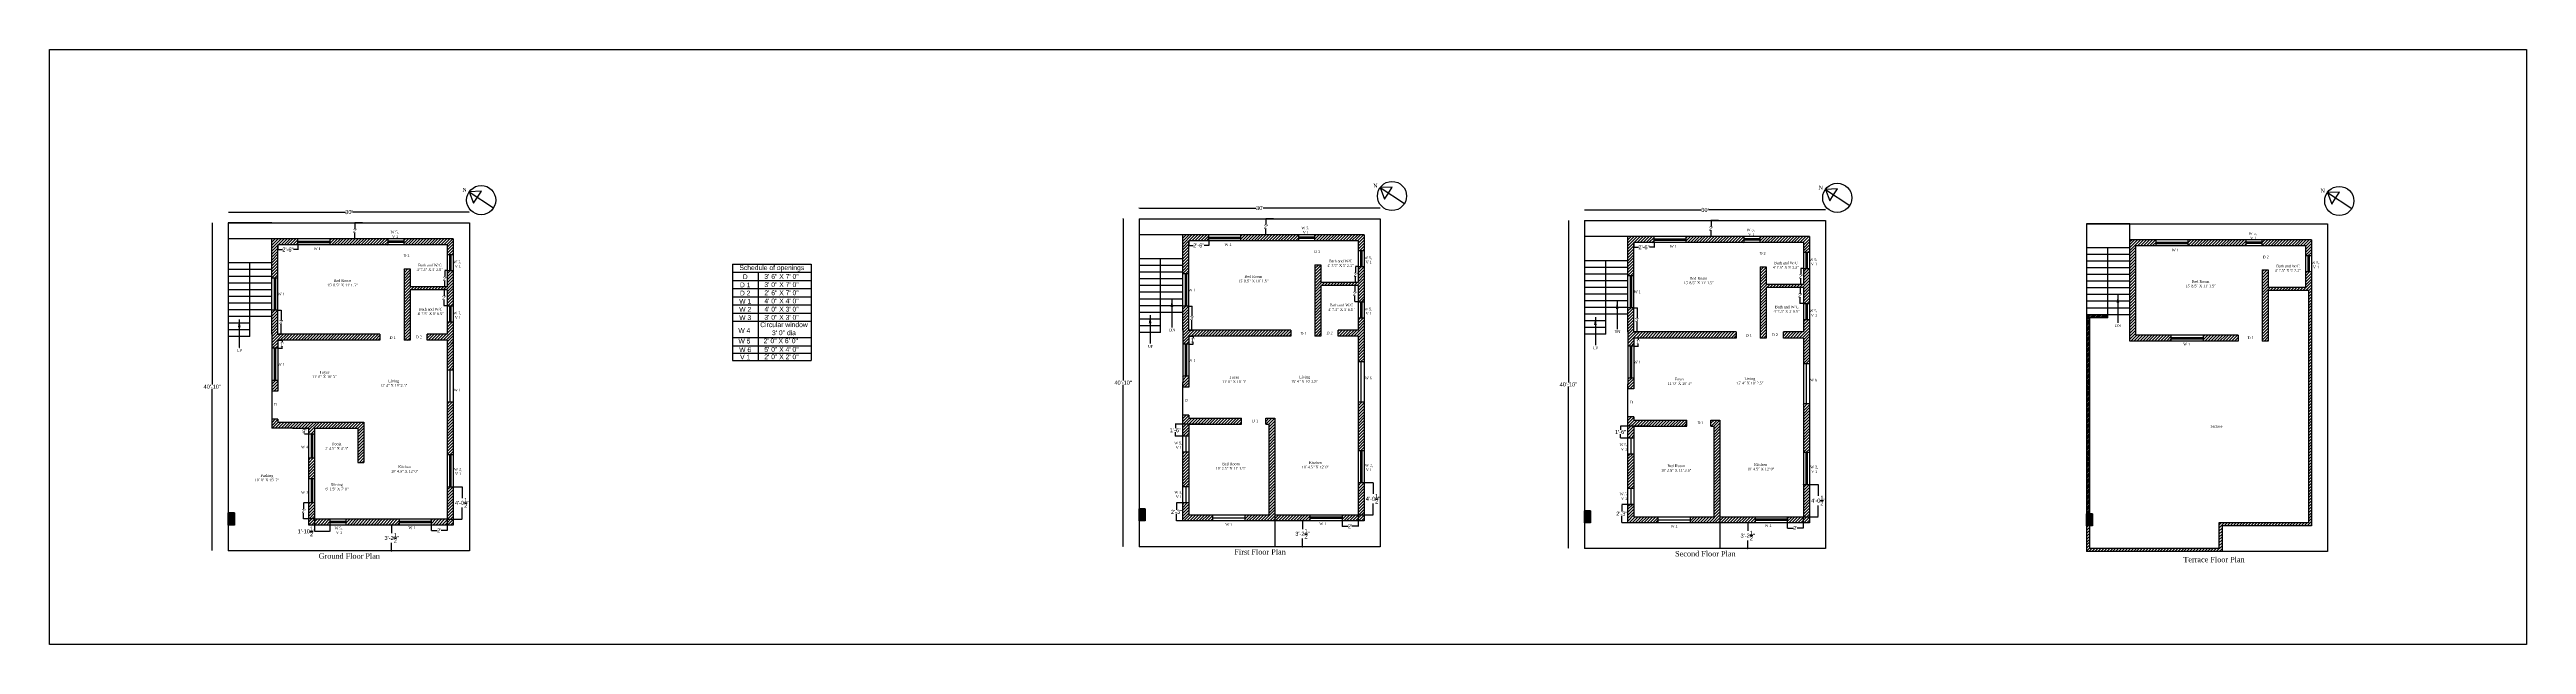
# Model space of a CAD drawing. Header units: inches. Extents: x 2686 to 6386, y -836 to 53.
import ezdxf

# ---------------------------------------------------------------- set-up
doc = ezdxf.new("R2010")
doc.units = ezdxf.units.IN
doc.header["$MEASUREMENT"] = 0
doc.layers.add('MH - Beam and slab layout', color=7, linetype='Continuous')
doc.styles.get("Standard").update_dxf_attribs({"font": 'arial.ttf'})
doc.dimstyles.get("Standard").update_dxf_attribs({"dimtxt": 6, "dimasz": 0.18, "dimexe": 0.18, "dimexo": 0.0625, "dimgap": 0.09, "dimtad": 0, "dimtih": 1, "dimtoh": 1, "dimdec": 1, "dimzin": 0, "dimdsep": 46, "dimlunit": 4, "dimtxsty": 'Standard', "dimcen": 0.09, "dimadec": 0, "dimazin": 0, "dimtfac": 1, "dimtdec": 1, "dimtofl": 0, "dimtmove": 0, "dimatfit": 3, "dimfxl": 1, "dimtolj": 1, "dimtzin": 0, "dimarcsym": 0})
pattern_1 = [(45, (0, -63.08), (-2.2097087, 2.2097087), [])]
pattern_2 = [(45, (4293.683, -64.3852), (-1.3258252, 1.3258252), [])]
pattern_3 = [(45, (1360.3284, -56.944), (-2.2097087, 2.2097087), [])]
pattern_4 = [(45, (2025.3385, -59.6866), (-2.2097087, 2.2097087), [])]
pattern_5 = [(45, (2307.8277, -65.1718), (-2.2097087, 2.2097087), [])]

# ---------------------------------------------------------------- blocks, each defined once
blk = doc.blocks.new('*D147')
at = {"color": 0, "lineweight": -2}
for p, q in [((3196.9, -657.8), (3197.5, -657.8)), ((3197.4, -658), (3197.4, -669.9)), ((3196.9, -696.3), (3197.5, -696.3)), ((3197.4, -696.1), (3197.4, -684.2))]:
    blk.add_line(p, q, dxfattribs=at)
at = {"color": 0}
for points in [[(3197.4, -658), (3197.3, -658), (3197.4, -657.8)], [(3197.3, -696.1), (3197.4, -696.1), (3197.4, -696.3)]]:
    blk.add_solid(points, dxfattribs=at)
at = {"layer": 'Defpoints', "color": 0}
for p in [(3196.8, -657.8), (3196.8, -696.3), (3197.4, -696.3)]:
    blk.add_point(p, dxfattribs=at)
at = {"color": 0, "insert": (3197.4, -677.1), "char_height": 6, "attachment_point": 5}
blk.add_mtext('\\A1;3\'-2{\\H1.000000x;\\S1/2;}"', dxfattribs=at)
blk = doc.blocks.new('*D149')
at = {"color": 0, "lineweight": -2}
for p, q in [((3153.9, -206.3), (3142.4, -206.3)), ((3142.6, -206.5), (3142.6, -215.2)), ((3142.6, -230.1), (3142.6, -221.4)), ((3153.9, -230.3), (3142.4, -230.3))]:
    blk.add_line(p, q, dxfattribs=at)
at = {"color": 0}
for points in [[(3142.7, -206.5), (3142.6, -206.5), (3142.6, -206.3)], [(3142.6, -230.1), (3142.7, -230.1), (3142.6, -230.3)]]:
    blk.add_solid(points, dxfattribs=at)
at = {"layer": 'Defpoints', "color": 0}
for p in [(3142.6, -206.3), (3154, -206.3), (3154, -230.3)]:
    blk.add_point(p, dxfattribs=at)
at = {"color": 0, "insert": (3142.6, -218.3), "char_height": 6, "attachment_point": 5}
blk.add_mtext("\\A1;2'", dxfattribs=at)
blk = doc.blocks.new('*D150')
at = {"color": 0, "lineweight": -2}
for p, q in [((2953.7, -190.4), (2953.7, -190.3)), ((2953.9, -190.4), (3128.4, -190.4)), ((3313.3, -190.4), (3138.8, -190.4)), ((3313.5, -190.4), (3313.5, -190.3))]:
    blk.add_line(p, q, dxfattribs=at)
at = {"color": 0}
for points in [[(2953.9, -190.4), (2953.9, -190.5), (2953.7, -190.4)], [(3313.3, -190.5), (3313.3, -190.4), (3313.5, -190.4)]]:
    blk.add_solid(points, dxfattribs=at)
at = {"layer": 'Defpoints', "color": 0}
for p in [(2953.7, -190.5), (3313.5, -190.4), (3313.5, -190.4)]:
    blk.add_point(p, dxfattribs=at)
at = {"color": 0, "insert": (3133.6, -190.4), "char_height": 6, "attachment_point": 5}
blk.add_mtext("\\A1;30'", dxfattribs=at)
blk = doc.blocks.new('*D151')
at = {"color": 0, "lineweight": -2}
for p, q in [((2929.5, -206.3), (2929.4, -206.3)), ((2929.5, -206.5), (2929.5, -448.1)), ((2929.5, -696), (2929.5, -454.4)), ((2929.5, -696.1), (2929.4, -696.1))]:
    blk.add_line(p, q, dxfattribs=at)
at = {"color": 0}
for points in [[(2929.6, -206.5), (2929.5, -206.5), (2929.5, -206.3)], [(2929.5, -696), (2929.6, -696), (2929.5, -696.1)]]:
    blk.add_solid(points, dxfattribs=at)
at = {"layer": 'Defpoints', "color": 0}
for p in [(2929.5, -206.3), (2929.5, -696.1), (2929.6, -696.1)]:
    blk.add_point(p, dxfattribs=at)
at = {"color": 0, "insert": (2929.5, -451.2), "char_height": 6, "attachment_point": 5}
blk.add_mtext('\\A1;40\'-10"', dxfattribs=at)
blk = doc.blocks.new('*D154')
at = {"color": 0, "lineweight": -2}
for p, q in [((3027.5, -239.4), (3027.5, -246.5)), ((3027.7, -246.3), (3034.4, -246.3)), ((3057.3, -246.3), (3050.6, -246.3)), ((3057.5, -239.4), (3057.5, -246.5))]:
    blk.add_line(p, q, dxfattribs=at)
at = {"color": 0}
for points in [[(3027.7, -246.3), (3027.7, -246.3), (3027.5, -246.3)], [(3057.3, -246.3), (3057.3, -246.3), (3057.5, -246.3)]]:
    blk.add_solid(points, dxfattribs=at)
at = {"layer": 'Defpoints', "color": 0}
for p in [(3027.5, -239.3), (3027.5, -246.3), (3057.5, -239.3)]:
    blk.add_point(p, dxfattribs=at)
at = {"color": 0, "insert": (3042.5, -246.3), "char_height": 6, "attachment_point": 5}
blk.add_mtext('\\A1;2\'-6"', dxfattribs=at)
blk = doc.blocks.new('*D155')
at = {"color": 0, "lineweight": -2}
for p, q in [((3027.6, -336.8), (3032.5, -336.8)), ((3032.3, -337), (3032.3, -351.7)), ((3032.3, -372.6), (3032.3, -358)), ((3027.6, -372.8), (3032.5, -372.8))]:
    blk.add_line(p, q, dxfattribs=at)
at = {"color": 0}
for points in [[(3032.4, -337), (3032.3, -337), (3032.3, -336.8)], [(3032.3, -372.6), (3032.4, -372.6), (3032.3, -372.8)]]:
    blk.add_solid(points, dxfattribs=at)
at = {"layer": 'Defpoints', "color": 0}
for p in [(3027.5, -336.8), (3032.3, -336.8), (3027.5, -372.8)]:
    blk.add_point(p, dxfattribs=at)
at = {"color": 0, "insert": (3032.3, -354.8), "char_height": 6, "attachment_point": 5}
blk.add_mtext("\\A1;3'", dxfattribs=at)
blk = doc.blocks.new('*D156')
at = {"color": 0, "lineweight": -2}
for p, q in [((3027.6, -381.8), (3034.2, -381.8)), ((3027.6, -393.8), (3034.2, -393.8)), ((3034, -382), (3034, -384.7)), ((3034, -393.6), (3034, -390.9))]:
    blk.add_line(p, q, dxfattribs=at)
at = {"color": 0}
for points in [[(3034, -382), (3034, -382), (3034, -381.8)], [(3034, -393.6), (3034, -393.6), (3034, -393.8)]]:
    blk.add_solid(points, dxfattribs=at)
at = {"layer": 'Defpoints', "color": 0}
for p in [(3027.5, -381.8), (3027.5, -393.8), (3034, -393.8)]:
    blk.add_point(p, dxfattribs=at)
at = {"color": 0, "insert": (3034, -387.8), "char_height": 6, "attachment_point": 5}
blk.add_mtext("\\A1;1'", dxfattribs=at)
blk = doc.blocks.new('*D158')
at = {"color": 0, "lineweight": -2}
for p, q in [((3073.4, -513.3), (3067.6, -513.3)), ((3067.8, -513.5), (3067.8, -514.6)), ((3073.4, -522.1), (3067.6, -522.1)), ((3067.8, -521.9), (3067.8, -520.9))]:
    blk.add_line(p, q, dxfattribs=at)
at = {"color": 0}
for points in [[(3067.8, -513.5), (3067.8, -513.5), (3067.8, -513.3)], [(3067.8, -521.9), (3067.8, -521.9), (3067.8, -522.1)]]:
    blk.add_solid(points, dxfattribs=at)
at = {"layer": 'Defpoints', "color": 0}
for p in [(3067.8, -513.3), (3073.5, -513.3), (3073.5, -522.1)]:
    blk.add_point(p, dxfattribs=at)
at = {"color": 0, "insert": (3067.8, -517.7), "char_height": 6, "attachment_point": 5}
blk.add_mtext('\\A1;9"', dxfattribs=at)
blk = doc.blocks.new('*D159')
at = {"color": 0, "lineweight": -2}
for p, q in [((3082.4, -624.8), (3065.8, -624.8)), ((3066, -625), (3066, -633.7)), ((3082.4, -648.8), (3065.8, -648.8)), ((3066, -648.6), (3066, -639.9))]:
    blk.add_line(p, q, dxfattribs=at)
at = {"color": 0}
for points in [[(3066, -625), (3065.9, -625), (3066, -624.8)], [(3065.9, -648.6), (3066, -648.6), (3066, -648.8)]]:
    blk.add_solid(points, dxfattribs=at)
at = {"layer": 'Defpoints', "color": 0}
for p in [(3082.5, -624.8), (3066, -648.8), (3082.5, -648.8)]:
    blk.add_point(p, dxfattribs=at)
at = {"color": 0, "insert": (3066, -636.8), "char_height": 6, "attachment_point": 5}
blk.add_mtext("\\A1;2'", dxfattribs=at)
blk = doc.blocks.new('*D160')
at = {"color": 0, "lineweight": -2}
for p, q in [((3082.4, -648.9), (3082.4, -667.5)), ((3105, -648.9), (3105, -667.5)), ((3082.4, -667.3), (3082.3, -667.3)), ((3104.8, -667.3), (3082.6, -667.3))]:
    blk.add_line(p, q, dxfattribs=at)
at = {"color": 0}
for points in [[(3082.6, -667.3), (3082.6, -667.3), (3082.4, -667.3)], [(3104.8, -667.3), (3104.8, -667.3), (3105, -667.3)]]:
    blk.add_solid(points, dxfattribs=at)
at = {"layer": 'Defpoints', "color": 0}
for p in [(3082.4, -648.8), (3105, -648.8), (3082.4, -667.3)]:
    blk.add_point(p, dxfattribs=at)
at = {"color": 0, "insert": (3070, -667.3), "char_height": 6, "attachment_point": 5}
blk.add_mtext('\\A1;1\'-10{\\H1.000000x;\\S1/2;}"', dxfattribs=at)
blk = doc.blocks.new('*D161')
at = {"color": 0, "lineweight": -2}
for p, q in [((3256.5, -648.9), (3256.5, -666)), ((3256.7, -665.9), (3265.6, -665.9)), ((3280.3, -665.9), (3271.4, -665.9)), ((3280.5, -648.9), (3280.5, -666))]:
    blk.add_line(p, q, dxfattribs=at)
at = {"color": 0}
for points in [[(3256.7, -665.8), (3256.7, -665.9), (3256.5, -665.9)], [(3280.3, -665.9), (3280.3, -665.8), (3280.5, -665.9)]]:
    blk.add_solid(points, dxfattribs=at)
at = {"layer": 'Defpoints', "color": 0}
for p in [(3256.5, -648.8), (3256.5, -665.9), (3280.5, -648.8)]:
    blk.add_point(p, dxfattribs=at)
at = {"color": 0, "insert": (3268.5, -665.9), "char_height": 6, "attachment_point": 5}
blk.add_mtext("\\A1;2'", dxfattribs=at)
blk = doc.blocks.new('*D162')
at = {"color": 0, "lineweight": -2}
for p, q in [((3280.6, -600.6), (3302.9, -600.6)), ((3302.7, -600.8), (3302.7, -617.6)), ((3280.6, -648.9), (3302.9, -648.9)), ((3302.7, -648.7), (3302.7, -631.9))]:
    blk.add_line(p, q, dxfattribs=at)
at = {"color": 0}
for points in [[(3302.8, -600.8), (3302.7, -600.8), (3302.7, -600.6)], [(3302.7, -648.7), (3302.8, -648.7), (3302.7, -648.9)]]:
    blk.add_solid(points, dxfattribs=at)
at = {"layer": 'Defpoints', "color": 0}
for p in [(3280.5, -600.6), (3302.7, -600.6), (3280.5, -648.9)]:
    blk.add_point(p, dxfattribs=at)
at = {"color": 0, "insert": (3302.7, -624.7), "char_height": 6, "attachment_point": 5}
blk.add_mtext('\\A1;4\'-0{\\H1.000000x;\\S1/2;}"', dxfattribs=at)
blk = doc.blocks.new('*D165')
at = {"color": 0, "lineweight": -2}
for p, q in [((3280.4, -277.8), (3276.7, -277.8)), ((3276.9, -278), (3276.9, -286.7)), ((3276.9, -301.6), (3276.9, -292.9)), ((3280.4, -301.8), (3276.7, -301.8))]:
    blk.add_line(p, q, dxfattribs=at)
at = {"color": 0}
for points in [[(3276.9, -278), (3276.8, -278), (3276.9, -277.8)], [(3276.8, -301.6), (3276.9, -301.6), (3276.9, -301.8)]]:
    blk.add_solid(points, dxfattribs=at)
at = {"layer": 'Defpoints', "color": 0}
for p in [(3276.9, -277.8), (3280.5, -277.8), (3280.5, -301.8)]:
    blk.add_point(p, dxfattribs=at)
at = {"color": 0, "insert": (3276.9, -289.8), "char_height": 6, "attachment_point": 5}
blk.add_mtext("\\A1;2'", dxfattribs=at)
blk = doc.blocks.new('*D167')
at = {"color": 0, "lineweight": -2}
for p, q in [((3280.4, -306.3), (3275.5, -306.3)), ((3280.4, -330.3), (3275.5, -330.3)), ((3275.7, -306.5), (3275.7, -315.2)), ((3275.7, -330.1), (3275.7, -321.4))]:
    blk.add_line(p, q, dxfattribs=at)
at = {"color": 0}
for points in [[(3275.7, -306.5), (3275.6, -306.5), (3275.7, -306.3)], [(3275.6, -330.1), (3275.7, -330.1), (3275.7, -330.3)]]:
    blk.add_solid(points, dxfattribs=at)
at = {"layer": 'Defpoints', "color": 0}
for p in [(3275.7, -330.3), (3280.5, -306.3), (3280.5, -330.3)]:
    blk.add_point(p, dxfattribs=at)
at = {"color": 0, "insert": (3275.7, -318.3), "char_height": 6, "attachment_point": 5}
blk.add_mtext("\\A1;2'", dxfattribs=at)
blk = doc.blocks.new('*D187')
at = {"color": 0, "lineweight": -2}
for p, q in [((4557.2, -651.7), (4557.9, -651.7)), ((4557.7, -651.9), (4557.7, -663.8)), ((4557.2, -690.2), (4557.9, -690.2)), ((4557.7, -690), (4557.7, -678.1))]:
    blk.add_line(p, q, dxfattribs=at)
at = {"color": 0}
for points in [[(4557.7, -651.9), (4557.6, -651.9), (4557.7, -651.7)], [(4557.6, -690), (4557.7, -690), (4557.7, -690.2)]]:
    blk.add_solid(points, dxfattribs=at)
at = {"layer": 'Defpoints', "color": 0}
for p in [(4557.2, -651.7), (4557.2, -690.2), (4557.7, -690.2)]:
    blk.add_point(p, dxfattribs=at)
at = {"color": 0, "insert": (4557.7, -670.9), "char_height": 6, "attachment_point": 5}
blk.add_mtext('\\A1;3\'-2{\\H1.000000x;\\S1/2;}"', dxfattribs=at)
blk = doc.blocks.new('*D188')
at = {"color": 0, "lineweight": -2}
for p, q in [((4514.3, -200.2), (4502.8, -200.2)), ((4503, -200.4), (4503, -209.1)), ((4503, -224), (4503, -215.3)), ((4514.3, -224.2), (4502.8, -224.2))]:
    blk.add_line(p, q, dxfattribs=at)
at = {"color": 0}
for points in [[(4503, -200.4), (4502.9, -200.4), (4503, -200.2)], [(4502.9, -224), (4503, -224), (4503, -224.2)]]:
    blk.add_solid(points, dxfattribs=at)
at = {"layer": 'Defpoints', "color": 0}
for p in [(4503, -200.2), (4514.3, -200.2), (4514.3, -224.2)]:
    blk.add_point(p, dxfattribs=at)
at = {"color": 0, "insert": (4503, -212.2), "char_height": 6, "attachment_point": 5}
blk.add_mtext("\\A1;2'", dxfattribs=at)
blk = doc.blocks.new('*D189')
at = {"color": 0, "lineweight": -2}
for p, q in [((4314, -184.3), (4314, -184.1)), ((4314.2, -184.3), (4488.7, -184.3)), ((4673.7, -184.3), (4499.1, -184.3)), ((4673.8, -184.2), (4673.8, -184.1))]:
    blk.add_line(p, q, dxfattribs=at)
at = {"color": 0}
for points in [[(4314.2, -184.3), (4314.2, -184.3), (4314, -184.3)], [(4673.7, -184.3), (4673.7, -184.3), (4673.8, -184.3)]]:
    blk.add_solid(points, dxfattribs=at)
at = {"layer": 'Defpoints', "color": 0}
for p in [(4314, -184.3), (4673.8, -184.3), (4673.8, -184.3)]:
    blk.add_point(p, dxfattribs=at)
at = {"color": 0, "insert": (4493.9, -184.3), "char_height": 6, "attachment_point": 5}
blk.add_mtext("\\A1;30'", dxfattribs=at)
blk = doc.blocks.new('*D190')
at = {"color": 0, "lineweight": -2}
for p, q in [((4289.8, -200.2), (4289.7, -200.2)), ((4289.9, -200.4), (4289.9, -442)), ((4289.9, -689.8), (4289.9, -448.3)), ((4289.8, -690), (4289.7, -690))]:
    blk.add_line(p, q, dxfattribs=at)
at = {"color": 0}
for points in [[(4289.9, -200.4), (4289.8, -200.4), (4289.9, -200.2)], [(4289.8, -689.8), (4289.9, -689.8), (4289.9, -690)]]:
    blk.add_solid(points, dxfattribs=at)
at = {"layer": 'Defpoints', "color": 0}
for p in [(4289.9, -200.2), (4289.9, -690), (4289.9, -690)]:
    blk.add_point(p, dxfattribs=at)
at = {"color": 0, "insert": (4289.9, -445.1), "char_height": 6, "attachment_point": 5}
blk.add_mtext('\\A1;40\'-10"', dxfattribs=at)
blk = doc.blocks.new('*D191')
at = {"color": 0, "lineweight": -2}
for p, q in [((4387.8, -233.3), (4387.8, -240.3)), ((4388, -240.2), (4394.7, -240.2)), ((4417.7, -240.2), (4410.9, -240.2)), ((4417.8, -233.3), (4417.8, -240.3))]:
    blk.add_line(p, q, dxfattribs=at)
at = {"color": 0}
for points in [[(4388, -240.1), (4388, -240.2), (4387.8, -240.2)], [(4417.7, -240.2), (4417.7, -240.1), (4417.8, -240.2)]]:
    blk.add_solid(points, dxfattribs=at)
at = {"layer": 'Defpoints', "color": 0}
for p in [(4387.8, -233.2), (4387.8, -240.2), (4417.8, -233.2)]:
    blk.add_point(p, dxfattribs=at)
at = {"color": 0, "insert": (4402.8, -240.2), "char_height": 6, "attachment_point": 5}
blk.add_mtext('\\A1;2\'-6"', dxfattribs=at)
blk = doc.blocks.new('*D192')
at = {"color": 0, "lineweight": -2}
for p, q in [((4387.9, -330.7), (4392.9, -330.7)), ((4392.7, -330.9), (4392.7, -345.5)), ((4387.9, -366.7), (4392.9, -366.7)), ((4392.7, -366.5), (4392.7, -351.8))]:
    blk.add_line(p, q, dxfattribs=at)
at = {"color": 0}
for points in [[(4392.7, -330.9), (4392.6, -330.9), (4392.7, -330.7)], [(4392.6, -366.5), (4392.7, -366.5), (4392.7, -366.7)]]:
    blk.add_solid(points, dxfattribs=at)
at = {"layer": 'Defpoints', "color": 0}
for p in [(4387.8, -330.7), (4392.7, -330.7), (4387.8, -366.7)]:
    blk.add_point(p, dxfattribs=at)
at = {"color": 0, "insert": (4392.7, -348.7), "char_height": 6, "attachment_point": 5}
blk.add_mtext("\\A1;3'", dxfattribs=at)
blk = doc.blocks.new('*D193')
at = {"color": 0, "lineweight": -2}
for p, q in [((4387.9, -375.7), (4394.5, -375.7)), ((4387.9, -387.7), (4394.5, -387.7)), ((4394.3, -375.9), (4394.3, -378.6)), ((4394.3, -387.5), (4394.3, -384.8))]:
    blk.add_line(p, q, dxfattribs=at)
at = {"color": 0}
for points in [[(4394.3, -375.9), (4394.3, -375.9), (4394.3, -375.7)], [(4394.3, -387.5), (4394.3, -387.5), (4394.3, -387.7)]]:
    blk.add_solid(points, dxfattribs=at)
at = {"layer": 'Defpoints', "color": 0}
for p in [(4387.8, -375.7), (4387.8, -387.7), (4394.3, -387.7)]:
    blk.add_point(p, dxfattribs=at)
at = {"color": 0, "insert": (4394.3, -381.7), "char_height": 6, "attachment_point": 5}
blk.add_mtext("\\A1;1'", dxfattribs=at)
blk = doc.blocks.new('*D197')
at = {"color": 0, "lineweight": -2}
for p, q in [((4616.8, -642.8), (4616.8, -659.9)), ((4617, -659.7), (4625.9, -659.7)), ((4640.7, -659.7), (4631.7, -659.7)), ((4640.8, -642.8), (4640.8, -659.9))]:
    blk.add_line(p, q, dxfattribs=at)
at = {"color": 0}
for points in [[(4617, -659.7), (4617, -659.7), (4616.8, -659.7)], [(4640.7, -659.7), (4640.7, -659.7), (4640.8, -659.7)]]:
    blk.add_solid(points, dxfattribs=at)
at = {"layer": 'Defpoints', "color": 0}
for p in [(4616.8, -642.7), (4616.8, -659.7), (4640.8, -642.7)]:
    blk.add_point(p, dxfattribs=at)
at = {"color": 0, "insert": (4628.8, -659.7), "char_height": 6, "attachment_point": 5}
blk.add_mtext("\\A1;2'", dxfattribs=at)
blk = doc.blocks.new('*D198')
at = {"color": 0, "lineweight": -2}
for p, q in [((4640.9, -594.4), (4663.2, -594.4)), ((4663.1, -594.6), (4663.1, -611.4)), ((4663.1, -642.6), (4663.1, -625.8)), ((4640.9, -642.8), (4663.2, -642.8))]:
    blk.add_line(p, q, dxfattribs=at)
at = {"color": 0}
for points in [[(4663.1, -594.6), (4663, -594.6), (4663.1, -594.4)], [(4663, -642.6), (4663.1, -642.6), (4663.1, -642.8)]]:
    blk.add_solid(points, dxfattribs=at)
at = {"layer": 'Defpoints', "color": 0}
for p in [(4640.8, -594.4), (4663.1, -594.4), (4640.8, -642.8)]:
    blk.add_point(p, dxfattribs=at)
at = {"color": 0, "insert": (4663.1, -618.6), "char_height": 6, "attachment_point": 5}
blk.add_mtext('\\A1;4\'-0{\\H1.000000x;\\S1/2;}"', dxfattribs=at)
blk = doc.blocks.new('*D199')
at = {"color": 0, "lineweight": -2}
for p, q in [((4640.8, -271.7), (4637, -271.7)), ((4640.8, -295.7), (4637, -295.7)), ((4637.2, -271.9), (4637.2, -280.6)), ((4637.2, -295.5), (4637.2, -286.8))]:
    blk.add_line(p, q, dxfattribs=at)
at = {"color": 0}
for points in [[(4637.2, -271.9), (4637.2, -271.9), (4637.2, -271.7)], [(4637.2, -295.5), (4637.2, -295.5), (4637.2, -295.7)]]:
    blk.add_solid(points, dxfattribs=at)
at = {"layer": 'Defpoints', "color": 0}
for p in [(4637.2, -271.7), (4640.8, -271.7), (4640.8, -295.7)]:
    blk.add_point(p, dxfattribs=at)
at = {"color": 0, "insert": (4637.2, -283.7), "char_height": 6, "attachment_point": 5}
blk.add_mtext("\\A1;2'", dxfattribs=at)
blk = doc.blocks.new('*D200')
at = {"color": 0, "lineweight": -2}
for p, q in [((4640.8, -300.2), (4635.8, -300.2)), ((4640.8, -324.2), (4635.8, -324.2)), ((4636, -300.4), (4636, -309.1)), ((4636, -324), (4636, -315.3))]:
    blk.add_line(p, q, dxfattribs=at)
at = {"color": 0}
for points in [[(4636, -300.4), (4636, -300.4), (4636, -300.2)], [(4636, -324), (4636, -324), (4636, -324.2)]]:
    blk.add_solid(points, dxfattribs=at)
at = {"layer": 'Defpoints', "color": 0}
for p in [(4636, -324.2), (4640.8, -300.2), (4640.8, -324.2)]:
    blk.add_point(p, dxfattribs=at)
at = {"color": 0, "insert": (4636, -312.2), "char_height": 6, "attachment_point": 5}
blk.add_mtext("\\A1;2'", dxfattribs=at)
blk = doc.blocks.new('*D201')
at = {"layer": 'Defpoints', "color": 0}
for p in [(4369.7, -624.7), (4387.8, -624.7), (4387.8, -651.7)]:
    blk.add_point(p, dxfattribs=at)
at = {"layer": 'MH - Beam and slab layout', "color": 0, "lineweight": -2}
for p, q in [((4387.8, -624.7), (4369.5, -624.7)), ((4369.7, -624.9), (4369.7, -635)), ((4387.8, -651.7), (4369.5, -651.7)), ((4369.7, -651.5), (4369.7, -641.3))]:
    blk.add_line(p, q, dxfattribs=at)
at = {"layer": 'MH - Beam and slab layout', "color": 0}
for points in [[(4369.7, -624.9), (4369.6, -624.9), (4369.7, -624.7)], [(4369.6, -651.5), (4369.7, -651.5), (4369.7, -651.7)]]:
    blk.add_solid(points, dxfattribs=at)
at = {"layer": 'MH - Beam and slab layout', "color": 0, "insert": (4369.7, -638.2), "char_height": 6, "attachment_point": 5}
blk.add_mtext('\\A1;2\'-3"', dxfattribs=at)
blk = doc.blocks.new('*D202')
at = {"layer": 'Defpoints', "color": 0}
for p in [(4387.8, -507.2), (4367.9, -525.2), (4387.8, -525.2)]:
    blk.add_point(p, dxfattribs=at)
at = {"layer": 'MH - Beam and slab layout', "color": 0, "lineweight": -2}
for p, q in [((4387.8, -507.2), (4367.7, -507.2)), ((4367.9, -507.4), (4367.9, -513)), ((4387.8, -525.2), (4367.7, -525.2)), ((4367.9, -525), (4367.9, -519.3))]:
    blk.add_line(p, q, dxfattribs=at)
at = {"layer": 'MH - Beam and slab layout', "color": 0}
for points in [[(4367.9, -507.4), (4367.8, -507.4), (4367.9, -507.2)], [(4367.8, -525), (4367.9, -525), (4367.9, -525.2)]]:
    blk.add_solid(points, dxfattribs=at)
at = {"layer": 'MH - Beam and slab layout', "color": 0, "insert": (4367.9, -516.2), "char_height": 6, "attachment_point": 5}
blk.add_mtext('\\A1;1\'-6"', dxfattribs=at)
blk = doc.blocks.new('*D203')
at = {"color": 0, "lineweight": -2}
for p, q in [((5222.2, -654.4), (5222.9, -654.4)), ((5222.7, -654.6), (5222.7, -666.5)), ((5222.2, -692.9), (5222.9, -692.9)), ((5222.7, -692.8), (5222.7, -680.9))]:
    blk.add_line(p, q, dxfattribs=at)
at = {"color": 0}
for points in [[(5222.7, -654.6), (5222.7, -654.6), (5222.7, -654.4)], [(5222.7, -692.8), (5222.7, -692.8), (5222.7, -692.9)]]:
    blk.add_solid(points, dxfattribs=at)
at = {"layer": 'Defpoints', "color": 0}
for p in [(5222.2, -654.4), (5222.2, -692.9), (5222.7, -692.9)]:
    blk.add_point(p, dxfattribs=at)
at = {"color": 0, "insert": (5222.7, -673.7), "char_height": 6, "attachment_point": 5}
blk.add_mtext('\\A1;3\'-2{\\H1.000000x;\\S1/2;}"', dxfattribs=at)
blk = doc.blocks.new('*D204')
at = {"color": 0, "lineweight": -2}
for p, q in [((5179.3, -202.9), (5167.8, -202.9)), ((5168, -203.1), (5168, -211.8)), ((5168, -226.8), (5168, -218)), ((5179.3, -226.9), (5167.8, -226.9))]:
    blk.add_line(p, q, dxfattribs=at)
at = {"color": 0}
for points in [[(5168, -203.1), (5167.9, -203.1), (5168, -202.9)], [(5167.9, -226.8), (5168, -226.8), (5168, -226.9)]]:
    blk.add_solid(points, dxfattribs=at)
at = {"layer": 'Defpoints', "color": 0}
for p in [(5168, -202.9), (5179.3, -202.9), (5179.3, -226.9)]:
    blk.add_point(p, dxfattribs=at)
at = {"color": 0, "insert": (5168, -214.9), "char_height": 6, "attachment_point": 5}
blk.add_mtext("\\A1;2'", dxfattribs=at)
blk = doc.blocks.new('*D205')
at = {"color": 0, "lineweight": -2}
for p, q in [((4979, -187), (4979, -186.9)), ((4979.2, -187.1), (5153.8, -187.1)), ((5338.7, -187.1), (5164.1, -187.1)), ((5338.8, -187), (5338.8, -186.9))]:
    blk.add_line(p, q, dxfattribs=at)
at = {"color": 0}
for points in [[(4979.2, -187), (4979.2, -187.1), (4979, -187.1)], [(5338.7, -187.1), (5338.7, -187), (5338.8, -187.1)]]:
    blk.add_solid(points, dxfattribs=at)
at = {"layer": 'Defpoints', "color": 0}
for p in [(4979, -187.1), (5338.8, -187.1), (5338.8, -187.1)]:
    blk.add_point(p, dxfattribs=at)
at = {"color": 0, "insert": (5158.9, -187.1), "char_height": 6, "attachment_point": 5}
blk.add_mtext("\\A1;30'", dxfattribs=at)
blk = doc.blocks.new('*D206')
at = {"color": 0, "lineweight": -2}
for p, q in [((4954.8, -202.9), (4954.7, -202.9)), ((4954.9, -203.1), (4954.9, -444.7)), ((4954.9, -692.6), (4954.9, -451)), ((4954.8, -692.8), (4954.7, -692.8))]:
    blk.add_line(p, q, dxfattribs=at)
at = {"color": 0}
for points in [[(4954.9, -203.1), (4954.8, -203.1), (4954.9, -202.9)], [(4954.8, -692.6), (4954.9, -692.6), (4954.9, -692.8)]]:
    blk.add_solid(points, dxfattribs=at)
at = {"layer": 'Defpoints', "color": 0}
for p in [(4954.9, -202.9), (4954.9, -692.8), (4954.9, -692.8)]:
    blk.add_point(p, dxfattribs=at)
at = {"color": 0, "insert": (4954.9, -447.8), "char_height": 6, "attachment_point": 5}
blk.add_mtext('\\A1;40\'-10"', dxfattribs=at)
blk = doc.blocks.new('*D207')
at = {"color": 0, "lineweight": -2}
for p, q in [((5052.8, -236), (5052.8, -243.1)), ((5053, -242.9), (5059.7, -242.9)), ((5082.7, -242.9), (5075.9, -242.9)), ((5082.8, -236), (5082.8, -243.1))]:
    blk.add_line(p, q, dxfattribs=at)
at = {"color": 0}
for points in [[(5053, -242.9), (5053, -242.9), (5052.8, -242.9)], [(5082.7, -242.9), (5082.7, -242.9), (5082.8, -242.9)]]:
    blk.add_solid(points, dxfattribs=at)
at = {"layer": 'Defpoints', "color": 0}
for p in [(5052.8, -235.9), (5052.8, -242.9), (5082.8, -235.9)]:
    blk.add_point(p, dxfattribs=at)
at = {"color": 0, "insert": (5067.8, -242.9), "char_height": 6, "attachment_point": 5}
blk.add_mtext('\\A1;2\'-6"', dxfattribs=at)
blk = doc.blocks.new('*D208')
at = {"color": 0, "lineweight": -2}
for p, q in [((5052.9, -333.4), (5057.9, -333.4)), ((5052.9, -369.4), (5057.9, -369.4)), ((5057.7, -333.6), (5057.7, -348.3)), ((5057.7, -369.3), (5057.7, -354.6))]:
    blk.add_line(p, q, dxfattribs=at)
at = {"color": 0}
for points in [[(5057.7, -333.6), (5057.7, -333.6), (5057.7, -333.4)], [(5057.7, -369.3), (5057.7, -369.3), (5057.7, -369.4)]]:
    blk.add_solid(points, dxfattribs=at)
at = {"layer": 'Defpoints', "color": 0}
for p in [(5052.8, -333.4), (5052.8, -369.4), (5057.7, -333.4)]:
    blk.add_point(p, dxfattribs=at)
at = {"color": 0, "insert": (5057.7, -351.4), "char_height": 6, "attachment_point": 5}
blk.add_mtext("\\A1;3'", dxfattribs=at)
blk = doc.blocks.new('*D209')
at = {"color": 0, "lineweight": -2}
for p, q in [((5052.9, -378.4), (5059.5, -378.4)), ((5052.9, -390.4), (5059.5, -390.4)), ((5059.3, -378.6), (5059.3, -381.3)), ((5059.3, -390.3), (5059.3, -387.5))]:
    blk.add_line(p, q, dxfattribs=at)
at = {"color": 0}
for points in [[(5059.4, -378.6), (5059.3, -378.6), (5059.3, -378.4)], [(5059.3, -390.3), (5059.4, -390.3), (5059.3, -390.4)]]:
    blk.add_solid(points, dxfattribs=at)
at = {"layer": 'Defpoints', "color": 0}
for p in [(5052.8, -378.4), (5052.8, -390.4), (5059.3, -390.4)]:
    blk.add_point(p, dxfattribs=at)
at = {"color": 0, "insert": (5059.3, -384.4), "char_height": 6, "attachment_point": 5}
blk.add_mtext("\\A1;1'", dxfattribs=at)
blk = doc.blocks.new('*D210')
at = {"color": 0, "lineweight": -2}
for p, q in [((5281.8, -645.5), (5281.8, -662.6)), ((5282, -662.5), (5290.9, -662.5)), ((5305.7, -662.5), (5296.7, -662.5)), ((5305.8, -645.5), (5305.8, -662.6))]:
    blk.add_line(p, q, dxfattribs=at)
at = {"color": 0}
for points in [[(5282, -662.4), (5282, -662.5), (5281.8, -662.5)], [(5305.7, -662.5), (5305.7, -662.4), (5305.8, -662.5)]]:
    blk.add_solid(points, dxfattribs=at)
at = {"layer": 'Defpoints', "color": 0}
for p in [(5281.8, -645.4), (5281.8, -662.5), (5305.8, -645.4)]:
    blk.add_point(p, dxfattribs=at)
at = {"color": 0, "insert": (5293.8, -662.5), "char_height": 6, "attachment_point": 5}
blk.add_mtext("\\A1;2'", dxfattribs=at)
blk = doc.blocks.new('*D211')
at = {"color": 0, "lineweight": -2}
for p, q in [((5305.9, -597.2), (5328.2, -597.2)), ((5328.1, -597.4), (5328.1, -614.2)), ((5328.1, -645.3), (5328.1, -628.5)), ((5305.9, -645.5), (5328.2, -645.5))]:
    blk.add_line(p, q, dxfattribs=at)
at = {"color": 0}
for points in [[(5328.1, -597.4), (5328, -597.4), (5328.1, -597.2)], [(5328, -645.3), (5328.1, -645.3), (5328.1, -645.5)]]:
    blk.add_solid(points, dxfattribs=at)
at = {"layer": 'Defpoints', "color": 0}
for p in [(5305.8, -597.2), (5328.1, -597.2), (5305.8, -645.5)]:
    blk.add_point(p, dxfattribs=at)
at = {"color": 0, "insert": (5328.1, -621.3), "char_height": 6, "attachment_point": 5}
blk.add_mtext('\\A1;4\'-0{\\H1.000000x;\\S1/2;}"', dxfattribs=at)
blk = doc.blocks.new('*D212')
at = {"color": 0, "lineweight": -2}
for p, q in [((5305.8, -274.4), (5302, -274.4)), ((5302.2, -274.6), (5302.2, -283.3)), ((5302.2, -298.3), (5302.2, -289.5)), ((5305.8, -298.4), (5302, -298.4))]:
    blk.add_line(p, q, dxfattribs=at)
at = {"color": 0}
for points in [[(5302.2, -274.6), (5302.2, -274.6), (5302.2, -274.4)], [(5302.2, -298.3), (5302.2, -298.3), (5302.2, -298.4)]]:
    blk.add_solid(points, dxfattribs=at)
at = {"layer": 'Defpoints', "color": 0}
for p in [(5302.2, -274.4), (5305.8, -274.4), (5305.8, -298.4)]:
    blk.add_point(p, dxfattribs=at)
at = {"color": 0, "insert": (5302.2, -286.4), "char_height": 6, "attachment_point": 5}
blk.add_mtext("\\A1;2'", dxfattribs=at)
blk = doc.blocks.new('*D213')
at = {"color": 0, "lineweight": -2}
for p, q in [((5305.8, -302.9), (5300.8, -302.9)), ((5305.8, -326.9), (5300.8, -326.9)), ((5301, -303.1), (5301, -311.8)), ((5301, -326.8), (5301, -318))]:
    blk.add_line(p, q, dxfattribs=at)
at = {"color": 0}
for points in [[(5301, -303.1), (5301, -303.1), (5301, -302.9)], [(5301, -326.8), (5301, -326.8), (5301, -326.9)]]:
    blk.add_solid(points, dxfattribs=at)
at = {"layer": 'Defpoints', "color": 0}
for p in [(5301, -326.9), (5305.8, -302.9), (5305.8, -326.9)]:
    blk.add_point(p, dxfattribs=at)
at = {"color": 0, "insert": (5301, -314.9), "char_height": 6, "attachment_point": 5}
blk.add_mtext("\\A1;2'", dxfattribs=at)
blk = doc.blocks.new('*D214')
at = {"layer": 'Defpoints', "color": 0}
for p in [(5034.7, -627.4), (5052.8, -627.4), (5052.8, -654.4)]:
    blk.add_point(p, dxfattribs=at)
at = {"layer": 'MH - Beam and slab layout', "color": 0, "lineweight": -2}
for p, q in [((5052.8, -627.4), (5034.5, -627.4)), ((5034.7, -627.6), (5034.7, -637.8)), ((5052.8, -654.4), (5034.5, -654.4)), ((5034.7, -654.3), (5034.7, -644.1))]:
    blk.add_line(p, q, dxfattribs=at)
at = {"layer": 'MH - Beam and slab layout', "color": 0}
for points in [[(5034.7, -627.6), (5034.7, -627.6), (5034.7, -627.4)], [(5034.7, -654.3), (5034.7, -654.3), (5034.7, -654.4)]]:
    blk.add_solid(points, dxfattribs=at)
at = {"layer": 'MH - Beam and slab layout', "color": 0, "insert": (5034.7, -640.9), "char_height": 6, "attachment_point": 5}
blk.add_mtext('\\A1;2\'-3"', dxfattribs=at)
blk = doc.blocks.new('*D215')
at = {"layer": 'Defpoints', "color": 0}
for p in [(5052.8, -509.9), (5032.9, -527.9), (5052.8, -527.9)]:
    blk.add_point(p, dxfattribs=at)
at = {"layer": 'MH - Beam and slab layout', "color": 0, "lineweight": -2}
for p, q in [((5052.8, -509.9), (5032.7, -509.9)), ((5032.9, -510.1), (5032.9, -515.8)), ((5052.8, -527.9), (5032.7, -527.9)), ((5032.9, -527.8), (5032.9, -522.1))]:
    blk.add_line(p, q, dxfattribs=at)
at = {"layer": 'MH - Beam and slab layout', "color": 0}
for points in [[(5032.9, -510.1), (5032.8, -510.1), (5032.9, -509.9)], [(5032.8, -527.8), (5032.9, -527.8), (5032.9, -527.9)]]:
    blk.add_solid(points, dxfattribs=at)
at = {"layer": 'MH - Beam and slab layout', "color": 0, "insert": (5032.9, -518.9), "char_height": 6, "attachment_point": 5}
blk.add_mtext('\\A1;1\'-6"', dxfattribs=at)

msp = doc.modelspace()

# ---------------------------------------------------------------- hatches: boundary and pattern name
h = msp.add_hatch()
h.set_pattern_fill('ANSI31', color=256, scale=25, style=0)
h.paths.add_polyline_path([(3138.32, -150.74), (3146.93, -150.74), (3146.93, -159.76), (3138.32, -159.76)], flags=9)
h = msp.add_hatch()
h.set_pattern_fill('ANSI31', color=256, scale=25)
h.set_pattern_definition([(45, (0, -63.08), (-2.2097087, 2.2097087), [])])
h.paths.add_polyline_path([(3057.5, -235.83), (3057.5, -233.83), (3057.5, -230.33), (3018.5, -230.33), (3018.5, -242.33), (3018.5, -252.33), (3018.5, -262.33), (3018.5, -272.33), (3018.5, -282.33), (3018.5, -288.83), (3022, -288.83), (3024, -288.83), (3027.5, -288.83), (3027.5, -239.33), (3057.5, -239.33)])
h = msp.add_hatch()
h.set_pattern_fill('ANSI31', color=256, scale=25, style=0)
h.set_pattern_definition(pattern_1)
h.paths.add_polyline_path([(3192, -235.83), (3192, -233.83), (3192, -230.33), (3105.5, -230.33), (3105.5, -233.83), (3105.5, -235.83), (3105.5, -239.33), (3192, -239.33)])
h = msp.add_hatch()
h.set_pattern_fill('ANSI31', color=256, scale=25, style=0)
h.set_pattern_definition(pattern_1)
h.paths.add_polyline_path([(3289.5, -253.83), (3289.5, -230.33), (3289.5, -230.33), (3289.5, -230.33), (3216, -230.33), (3216, -233.83), (3216, -235.83), (3216, -239.33), (3280.5, -239.33), (3280.5, -253.83), (3284, -253.83), (3286, -253.83)])
h = msp.add_hatch()
h.set_pattern_fill('ANSI31', color=256, scale=25)
h.set_pattern_definition([(45, (1360.3284, -56.944), (-2.2097087, 2.2097087), [])])
h.paths.add_polyline_path([(4417.83, -229.69), (4417.83, -227.69), (4417.83, -224.19), (4378.83, -224.19), (4378.83, -236.19), (4378.83, -246.19), (4378.83, -256.19), (4378.83, -266.19), (4378.83, -276.19), (4378.83, -282.69), (4382.33, -282.69), (4384.33, -282.69), (4387.83, -282.69), (4387.83, -233.19), (4417.83, -233.19)])
h = msp.add_hatch()
h.set_pattern_fill('ANSI31', color=256, scale=25, style=0)
h.set_pattern_definition(pattern_3)
h.paths.add_polyline_path([(4552.33, -229.69), (4552.33, -227.69), (4552.33, -224.19), (4465.83, -224.19), (4465.83, -227.69), (4465.83, -229.69), (4465.83, -233.19), (4552.33, -233.19)])
h = msp.add_hatch()
h.set_pattern_fill('ANSI31', color=256, scale=25, style=0)
h.set_pattern_definition(pattern_3)
h.paths.add_polyline_path([(4649.83, -247.69), (4649.83, -224.19), (4649.83, -224.19), (4649.83, -224.19), (4576.33, -224.19), (4576.33, -227.69), (4576.33, -229.69), (4576.33, -233.19), (4640.83, -233.19), (4640.83, -247.69), (4644.33, -247.69), (4646.33, -247.69)])
h = msp.add_hatch()
h.set_pattern_fill('ANSI31', color=256, scale=25)
h.set_pattern_definition([(45, (2025.3385, -59.6866), (-2.2097087, 2.2097087), [])])
h.paths.add_polyline_path([(5082.84, -232.44), (5082.84, -230.44), (5082.84, -226.94), (5043.84, -226.94), (5043.84, -238.94), (5043.84, -248.94), (5043.84, -258.94), (5043.84, -268.94), (5043.84, -278.94), (5043.84, -285.44), (5047.34, -285.44), (5049.34, -285.44), (5052.84, -285.44), (5052.84, -235.94), (5082.84, -235.94)])
h = msp.add_hatch()
h.set_pattern_fill('ANSI31', color=256, scale=25, style=0)
h.set_pattern_definition(pattern_4)
h.paths.add_polyline_path([(5217.34, -232.44), (5217.34, -230.44), (5217.34, -226.94), (5130.84, -226.94), (5130.84, -230.44), (5130.84, -232.44), (5130.84, -235.94), (5217.34, -235.94)])
h = msp.add_hatch()
h.set_pattern_fill('ANSI31', color=256, scale=25, style=0)
h.set_pattern_definition(pattern_4)
h.paths.add_polyline_path([(5314.84, -250.44), (5314.84, -226.94), (5314.84, -226.94), (5314.84, -226.94), (5241.34, -226.94), (5241.34, -230.44), (5241.34, -232.44), (5241.34, -235.94), (5305.84, -235.94), (5305.84, -250.44), (5309.34, -250.44), (5311.34, -250.44)])
h = msp.add_hatch()
h.set_pattern_fill('ANSI31', color=256, scale=25, style=0)
h.set_pattern_definition(pattern_5)
h.paths.add_polyline_path([(5832.6, -235.13), (5832.6, -231.63), (5793.6, -231.63), (5793.6, -243.63), (5793.6, -253.63), (5793.6, -263.63), (5793.6, -273.63), (5793.6, -283.63), (5793.6, -293.63), (5793.6, -303.63), (5793.6, -313.63), (5793.6, -323.63), (5793.6, -333.63), (5793.6, -343.63), (5793.6, -383.13), (5802.6, -383.13), (5854.85, -383.13), (5854.85, -379.63), (5854.85, -377.63), (5854.85, -374.13), (5802.6, -374.13), (5802.6, -240.63), (5832.6, -240.63), (5832.6, -237.13)])
h = msp.add_hatch()
h.set_pattern_fill('ANSI31', color=256, scale=25, style=0)
h.set_pattern_definition(pattern_5)
h.paths.add_polyline_path([(5967.1, -237.13), (5967.1, -235.13), (5967.1, -231.63), (5880.6, -231.63), (5880.6, -235.13), (5880.6, -237.13), (5880.6, -240.63), (5967.1, -240.63)])
h = msp.add_hatch()
h.set_pattern_fill('ANSI31', color=256, scale=25, style=0)
h.set_pattern_definition(pattern_5)
h.paths.add_polyline_path([(6064.6, -255.13), (6064.6, -231.63), (5991.1, -231.63), (5991.1, -235.13), (5991.1, -237.13), (5991.1, -240.63), (6055.6, -240.63), (6055.6, -255.13), (6059.1, -255.13), (6061.1, -255.13)])
h = msp.add_hatch()
h.set_pattern_fill('ANSI31', color=256, scale=25, style=0)
h.set_pattern_definition(pattern_1)
h.paths.add_polyline_path([(3289.5, -306.33), (3289.5, -277.83), (3286, -277.83), (3284, -277.83), (3280.5, -277.83), (3280.5, -301.83), (3225, -301.83), (3225, -275.33), (3216, -275.33), (3216, -381.83), (3225, -381.83), (3225, -306.33), (3280.5, -306.33)])
h.paths.add_polyline_path([(3289.5, -330.33), (3289.5, -306.33), (3280.5, -306.33), (3280.5, -330.33), (3284, -330.33), (3286, -330.33)])
h = msp.add_hatch()
h.set_pattern_fill('ANSI31', color=256, scale=25, style=0)
h.set_pattern_definition(pattern_3)
h.paths.add_polyline_path([(4649.83, -300.19), (4649.83, -271.69), (4646.33, -271.69), (4644.33, -271.69), (4640.83, -271.69), (4640.83, -295.69), (4585.33, -295.69), (4585.33, -269.19), (4576.33, -269.19), (4576.33, -375.69), (4585.33, -375.69), (4585.33, -300.19), (4640.83, -300.19)])
h.paths.add_polyline_path([(4649.83, -324.19), (4649.83, -300.19), (4640.83, -300.19), (4640.83, -324.19), (4644.33, -324.19), (4646.33, -324.19)])
h = msp.add_hatch()
h.set_pattern_fill('ANSI31', color=256, scale=25, style=0)
h.set_pattern_definition(pattern_4)
h.paths.add_polyline_path([(5314.84, -302.94), (5314.84, -274.44), (5311.34, -274.44), (5309.34, -274.44), (5305.84, -274.44), (5305.84, -298.44), (5250.34, -298.44), (5250.34, -271.94), (5241.34, -271.94), (5241.34, -378.44), (5250.34, -378.44), (5250.34, -302.94), (5305.84, -302.94)])
h.paths.add_polyline_path([(5314.84, -326.94), (5314.84, -302.94), (5305.84, -302.94), (5305.84, -326.94), (5309.34, -326.94), (5311.34, -326.94)])
h = msp.add_hatch()
h.set_pattern_fill('ANSI31', color=256, scale=25, style=0)
h.set_pattern_definition(pattern_5)
h.paths.add_polyline_path([(6064.6, -388.71), (6064.6, -279.13), (6061.1, -279.13), (6059.1, -279.13), (6055.6, -279.13), (6055.6, -303.13), (6000.1, -303.13), (6000.1, -276.63), (5991.1, -276.63), (5991.1, -383.13), (6000.1, -383.13), (6000.1, -307.63), (6060.1, -307.63), (6060.1, -654.63), (5926.6, -654.63), (5926.6, -693.13), (5733.1, -693.13), (5733.1, -659.13), (5728.6, -659.13), (5728.6, -659.13), (5728.6, -697.63), (5931.1, -697.63), (5931.1, -659.13), (6064.6, -659.13), (6064.6, -424.71)])
h.paths.add_polyline_path([(5950.54, -375.16), (5960.42, -375.16), (5960.42, -381.16), (5950.54, -381.16)], flags=9)
h = msp.add_hatch()
h.set_pattern_fill('ANSI31', color=256, scale=25)
h.paths.add_polyline_path([(3175.56, -311.71), (3185.43, -311.71), (3185.43, -317.71), (3175.56, -317.71)], flags=9)
h = msp.add_hatch()
h.set_pattern_fill('ANSI31', color=256, scale=25, style=0)
h.paths.add_polyline_path([(3214.55, -310.9), (3224.9, -310.9), (3224.9, -316.9), (3214.55, -316.9)], flags=9)
h = msp.add_hatch()
h.set_pattern_fill('ANSI31', color=256, scale=25, style=0)
h.set_pattern_definition(pattern_3)
h.paths.add_polyline_path([(4540.33, -375.69), (4540.33, -366.69), (4387.83, -366.69), (4387.83, -330.69), (4384.33, -330.69), (4382.33, -330.69), (4378.83, -330.69), (4378.83, -336.19), (4378.83, -366.69), (4378.83, -387.69), (4382.33, -387.69), (4384.33, -387.69), (4387.83, -387.69), (4387.83, -375.69)])
h = msp.add_hatch()
h.set_pattern_fill('ANSI31', color=256, scale=25, style=0)
h.set_pattern_definition(pattern_1)
h.paths.add_polyline_path([(3180, -381.83), (3180, -372.83), (3027.5, -372.83), (3027.5, -336.83), (3024, -336.83), (3022, -336.83), (3018.5, -336.83), (3018.5, -342.33), (3018.5, -372.83), (3018.5, -393.83), (3022, -393.83), (3024, -393.83), (3027.5, -393.83), (3027.5, -381.83)])
h = msp.add_hatch()
h.set_pattern_fill('ANSI31', color=256, scale=25, style=0)
h.set_pattern_definition(pattern_1)
h.paths.add_polyline_path([(3289.5, -387.4), (3289.5, -354.33), (3286, -354.33), (3284, -354.33), (3280.5, -354.33), (3280.5, -372.83), (3250.62, -372.83), (3250.62, -381.83), (3280.5, -381.83), (3280.5, -387.4)])
h = msp.add_hatch()
h.set_pattern_fill('ANSI31', color=256, scale=25, style=0)
h.set_pattern_definition(pattern_3)
h.paths.add_polyline_path([(4649.83, -414.23), (4649.83, -348.19), (4646.33, -348.19), (4644.33, -348.19), (4640.83, -348.19), (4640.83, -366.69), (4610.95, -366.69), (4610.95, -375.69), (4640.83, -375.69), (4640.83, -414.23)])
h = msp.add_hatch()
h.set_pattern_fill('ANSI31', color=256, scale=25, style=0)
h.set_pattern_definition(pattern_4)
h.paths.add_polyline_path([(5205.34, -378.44), (5205.34, -369.44), (5052.84, -369.44), (5052.84, -333.44), (5049.34, -333.44), (5047.34, -333.44), (5043.84, -333.44), (5043.84, -338.94), (5043.84, -369.44), (5043.84, -390.44), (5047.34, -390.44), (5049.34, -390.44), (5052.84, -390.44), (5052.84, -378.44)])
h = msp.add_hatch()
h.set_pattern_fill('ANSI31', color=256, scale=25, style=0)
h.set_pattern_definition(pattern_4)
h.paths.add_polyline_path([(5314.84, -416.98), (5314.84, -350.94), (5311.34, -350.94), (5309.34, -350.94), (5305.84, -350.94), (5305.84, -369.44), (5275.96, -369.44), (5275.96, -378.44), (5305.84, -378.44), (5305.84, -416.98)])
h = msp.add_hatch()
h.set_pattern_fill('ANSI31', color=256, scale=15, style=0)
h.set_pattern_definition(pattern_2)
h.paths.add_polyline_path([(5733.1, -641.13), (5733.1, -343.63), (5728.6, -343.63), (5728.6, -505.63), (5728.6, -641.13)])
h = msp.add_hatch()
h.set_pattern_fill('ANSI31', color=256, scale=15, style=0)
h.set_pattern_definition(pattern_2)
h.paths.add_polyline_path([(5760.6, -348.13), (5760.6, -343.63), (5733.1, -343.63), (5733.1, -348.13)])
h = msp.add_hatch()
h.set_pattern_fill('ANSI31', color=256, scale=25, style=0)
h.set_pattern_definition(pattern_1)
h.paths.add_polyline_path([(3289.5, -426.37), (3289.5, -387.4), (3280.5, -387.4), (3280.5, -426.37), (3285, -426.37)])
h = msp.add_hatch()
h.set_pattern_fill('ANSI31', color=256, scale=25, style=0)
h.set_pattern_definition(pattern_5)
h.paths.add_polyline_path([(5955.1, -383.13), (5955.1, -374.13), (5902.85, -374.13), (5902.85, -377.63), (5902.85, -379.63), (5902.85, -383.13)])
h = msp.add_hatch()
h.set_pattern_fill('ANSI31', color=256, scale=25, style=0)
h.set_pattern_definition(pattern_1)
h.paths.add_polyline_path([(3027.5, -457.83), (3027.5, -441.83), (3024, -441.83), (3022, -441.83), (3018.5, -441.83), (3018.5, -450.83), (3018.5, -457.83)])
h = msp.add_hatch()
h.set_pattern_fill('ANSI31', color=256, scale=25, style=0)
h.set_pattern_definition(pattern_3)
h.paths.add_polyline_path([(4387.83, -451.69), (4387.83, -435.69), (4384.33, -435.69), (4382.33, -435.69), (4378.83, -435.69), (4378.83, -444.69), (4378.83, -451.69)])
h = msp.add_hatch()
h.set_pattern_fill('ANSI31', color=256, scale=25, style=0)
h.set_pattern_definition(pattern_4)
h.paths.add_polyline_path([(5052.84, -454.44), (5052.84, -438.44), (5049.34, -438.44), (5047.34, -438.44), (5043.84, -438.44), (5043.84, -447.44), (5043.84, -454.44)])
h = msp.add_hatch()
h.set_pattern_fill('ANSI31', color=256, scale=25, style=0)
h.set_pattern_definition(pattern_1)
h.paths.add_polyline_path([(3289.5, -552.58), (3289.5, -474.37), (3285, -474.37), (3280.5, -474.37), (3280.5, -552.58), (3284, -552.58), (3286, -552.58)])
h = msp.add_hatch()
h.set_pattern_fill('ANSI31', color=256, scale=25, style=0)
h.set_pattern_definition(pattern_3)
h.paths.add_polyline_path([(4649.83, -546.44), (4649.83, -474.22), (4645.33, -474.22), (4640.83, -474.22), (4640.83, -546.44), (4644.33, -546.44), (4646.33, -546.44)])
h = msp.add_hatch()
h.set_pattern_fill('ANSI31', color=256, scale=25, style=0)
h.set_pattern_definition(pattern_4)
h.paths.add_polyline_path([(5314.84, -549.19), (5314.84, -476.96), (5310.34, -476.96), (5305.84, -476.96), (5305.84, -549.19), (5309.34, -549.19), (5311.34, -549.19)])
h = msp.add_hatch()
h.set_pattern_fill('ANSI31', color=256, scale=25, style=0)
h.set_pattern_definition(pattern_1)
h.paths.add_polyline_path([(3156, -564.33), (3156, -504.33), (3027.5, -504.33), (3027.5, -499.83), (3018.5, -499.83), (3018.5, -513.33), (3018.5, -513.33), (3018.5, -513.33), (3049.5, -513.33), (3073.5, -513.33), (3073.5, -513.33), (3073.5, -513.33), (3073.44, -522.08), (3077, -522.08), (3079, -522.08), (3082.5, -522.08), (3082.5, -513.33), (3147, -513.33), (3147, -564.33)])
h = msp.add_hatch()
h.set_pattern_fill('ANSI31', color=256, scale=25, style=0)
h.set_pattern_definition(pattern_3)
h.paths.add_polyline_path([(4466.83, -507.19), (4466.83, -498.19), (4387.83, -498.19), (4387.83, -493.69), (4378.83, -493.69), (4378.83, -525.19), (4383.33, -525.19), (4387.83, -525.19), (4387.83, -507.19), (4409.83, -507.19), (4433.83, -507.19)])
h = msp.add_hatch()
h.set_pattern_fill('ANSI31', color=256, scale=25, style=0)
h.set_pattern_definition(pattern_3)
h.paths.add_polyline_path([(4516.33, -642.69), (4516.33, -498.19), (4502.83, -498.19), (4502.83, -507.19), (4507.33, -507.19), (4507.33, -642.69), (4471.58, -642.69), (4471.58, -647.19), (4471.58, -651.69), (4568.86, -651.69), (4568.86, -648.19), (4568.86, -646.19), (4568.86, -642.69)])
h = msp.add_hatch()
h.set_pattern_fill('ANSI31', color=256, scale=25, style=0)
h.set_pattern_definition(pattern_4)
h.paths.add_polyline_path([(5131.84, -509.94), (5131.84, -500.94), (5052.84, -500.94), (5052.84, -496.44), (5043.84, -496.44), (5043.84, -527.94), (5048.34, -527.94), (5052.84, -527.94), (5052.84, -509.94), (5074.84, -509.94), (5098.84, -509.94)])
h = msp.add_hatch()
h.set_pattern_fill('ANSI31', color=256, scale=25, style=0)
h.set_pattern_definition(pattern_4)
h.paths.add_polyline_path([(5181.34, -645.44), (5181.34, -500.94), (5167.84, -500.94), (5167.84, -509.94), (5172.34, -509.94), (5172.34, -645.44), (5136.59, -645.44), (5136.59, -649.94), (5136.59, -654.44), (5233.87, -654.44), (5233.87, -650.94), (5233.87, -648.94), (5233.87, -645.44)])
h = msp.add_hatch()
h.set_pattern_fill('ANSI31', color=256, scale=25, style=0)
h.set_pattern_definition(pattern_3)
h.paths.add_polyline_path([(4387.83, -600.69), (4387.83, -549.19), (4383.33, -549.19), (4378.83, -549.19), (4378.83, -600.69), (4383.33, -600.69)])
h = msp.add_hatch()
h.set_pattern_fill('ANSI31', color=256, scale=25, style=0)
h.set_pattern_definition(pattern_4)
h.paths.add_polyline_path([(5052.84, -603.44), (5052.84, -551.94), (5048.34, -551.94), (5043.84, -551.94), (5043.84, -603.44), (5048.34, -603.44)])
h = msp.add_hatch()
h.set_pattern_fill('ANSI31', color=256, scale=25)
h.set_pattern_definition(pattern_1)
h.paths.add_polyline_path([(3082.5, -564.83), (3082.5, -558.08), (3079, -558.08), (3077, -558.08), (3073.5, -558.08), (3073.5, -564.83), (3073.5, -588.83), (3077, -588.83), (3079, -588.83), (3082.5, -588.83)])
h = msp.add_hatch()
h.set_pattern_fill('ANSI31', color=256, scale=25, style=0)
h.set_pattern_definition(pattern_1)
h.paths.add_polyline_path([(3105, -654.33), (3105, -652.33), (3105, -648.83), (3082.5, -648.83), (3082.5, -624.83), (3079, -624.83), (3077, -624.83), (3073.5, -624.83), (3073.5, -657.83), (3073.5, -657.83), (3073.5, -657.83), (3105, -657.83)])
h = msp.add_hatch()
h.set_pattern_fill('ANSI31', color=256, scale=25, style=0)
h.paths.add_polyline_path([(3185.68, -605.42), (3209.02, -605.42), (3209.02, -622.57), (3185.68, -622.57)], flags=9)
h = msp.add_hatch()
h.set_pattern_fill('ANSI31', color=256, scale=25, style=0)
h.set_pattern_definition(pattern_1)
h.paths.add_polyline_path([(3289.5, -657.83), (3289.5, -657.83), (3289.5, -600.58), (3286, -600.58), (3284, -600.58), (3280.5, -600.58), (3280.5, -648.83), (3256.5, -648.83), (3256.5, -652.33), (3256.5, -654.33), (3256.5, -657.83)])
h = msp.add_hatch()
h.set_pattern_fill('ANSI31', color=256, scale=25, style=0)
h.set_pattern_definition(pattern_3)
h.paths.add_polyline_path([(4378.83, -624.69), (4378.83, -651.69), (4423.58, -651.69), (4423.58, -647.19), (4423.58, -642.69), (4387.83, -642.69), (4387.83, -624.69), (4383.33, -624.69)])
h = msp.add_hatch()
h.set_pattern_fill('ANSI31', color=256, scale=25, style=0)
h.set_pattern_definition(pattern_3)
h.paths.add_polyline_path([(4649.83, -651.69), (4649.83, -651.69), (4649.83, -594.44), (4646.33, -594.44), (4644.33, -594.44), (4640.83, -594.44), (4640.83, -642.69), (4616.83, -642.69), (4616.83, -646.19), (4616.83, -648.19), (4616.83, -651.69)])
h = msp.add_hatch()
h.set_pattern_fill('ANSI31', color=256, scale=25, style=0)
h.set_pattern_definition(pattern_4)
h.paths.add_polyline_path([(5043.84, -627.44), (5043.84, -654.44), (5088.59, -654.44), (5088.59, -649.94), (5088.59, -645.44), (5052.84, -645.44), (5052.84, -627.44), (5048.34, -627.44)])
h = msp.add_hatch()
h.set_pattern_fill('ANSI31', color=256, scale=25, style=0)
h.set_pattern_definition(pattern_4)
h.paths.add_polyline_path([(5314.84, -654.44), (5314.84, -654.44), (5314.84, -597.19), (5311.34, -597.19), (5309.34, -597.19), (5305.84, -597.19), (5305.84, -645.44), (5281.84, -645.44), (5281.84, -648.94), (5281.84, -650.94), (5281.84, -654.44)])
for points in [[(2953.5, -639.83), (2962.5, -639.83), (2962.5, -657.83), (2953.5, -657.83)], [(4313.83, -633.69), (4322.83, -633.69), (4322.83, -651.69), (4313.83, -651.69)], [(4978.84, -636.44), (4987.84, -636.44), (4987.84, -654.44), (4978.84, -654.44)], [(5728.6, -641.13), (5737.6, -641.13), (5737.6, -659.13), (5728.6, -659.13)]]:
    msp.add_hatch(color=256).paths.add_polyline_path(points)
h = msp.add_hatch()
h.set_pattern_fill('ANSI31', color=256, scale=25, style=0)
h.set_pattern_definition(pattern_1)
h.paths.add_polyline_path([(3208.53, -654.33), (3208.53, -652.33), (3208.53, -648.83), (3129, -648.83), (3129, -652.33), (3129, -654.33), (3129, -657.83), (3208.53, -657.83)])
at = {"layer": 'MH - Beam and slab layout'}
h = msp.add_hatch(dxfattribs=at)
h.set_pattern_fill('ANSI31', color=256, style=0)
h.paths.add_polyline_path([(4463.75, -499.25), (4473.63, -499.25), (4473.63, -505.25), (4463.75, -505.25)], flags=9)
h = msp.add_hatch(dxfattribs=at)
h.set_pattern_fill('ANSI31', color=256, style=0)
h.paths.add_polyline_path([(4546.01, -662.37), (4569.35, -662.37), (4569.35, -679.52), (4546.01, -679.52)], flags=9)

# ---------------------------------------------------------------- linework, layer by layer
for p, q in [((3331.49, -159.04), (3313.41, -159.95)), ((3313.41, -159.95), (3349.75, -183.78)), ((3313.41, -159.95), (3319.91, -176.95)), ((3319.91, -176.95), (3325.75, -168.05)), ((3325.75, -168.05), (3331.49, -159.04)), ((4691.82, -152.9), (4673.73, -153.82)), ((4673.73, -153.82), (4710.08, -177.65)), ((4673.73, -153.82), (4680.24, -170.81)), ((4680.24, -170.81), (4686.08, -161.91)), ((4686.08, -161.91), (4691.82, -152.9)), ((5356.83, -155.64), (5338.74, -156.56)), ((5338.74, -156.56), (5375.09, -180.39)), ((5338.74, -156.56), (5345.25, -173.55)), ((5345.25, -173.55), (5351.09, -164.65)), ((5351.09, -164.65), (5356.83, -155.64)), ((6106.59, -160.34), (6088.5, -161.26)), ((6088.5, -161.26), (6124.85, -185.09)), ((6088.5, -161.26), (6095.01, -178.25)), ((6095.01, -178.25), (6100.85, -169.35)), ((6100.85, -169.35), (6106.59, -160.34)), ((3018.5, -206.33), (2953.5, -206.33)), ((5793.6, -207.63), (5728.6, -207.63)), ((5793.6, -231.63), (5793.6, -207.63)), ((3018.5, -230.33), (2953.5, -230.33)), ((3057.5, -239.33), (3057.5, -230.33)), ((3057.5, -233.83), (3105.5, -233.83)), ((3057.5, -235.83), (3105.5, -235.83)), ((3105.5, -239.33), (3105.5, -230.33)), ((3192, -239.33), (3192, -230.33)), ((3216, -233.83), (3192, -233.83)), ((3216, -235.83), (3192, -235.83)), ((3216, -239.33), (3216, -230.33)), ((3280.5, -253.83), (3289.5, -253.83)), ((3284, -253.83), (3284, -277.83)), ((3286, -253.83), (3286, -277.83)), ((4378.83, -224.19), (4313.83, -224.19)), ((4417.83, -233.19), (4417.83, -224.19)), ((4417.83, -227.69), (4465.83, -227.69)), ((4417.83, -229.69), (4465.83, -229.69)), ((4465.83, -233.19), (4465.83, -224.19)), ((4552.33, -233.19), (4552.33, -224.19)), ((4576.33, -227.69), (4552.33, -227.69)), ((4576.33, -229.69), (4552.33, -229.69)), ((4576.33, -233.19), (4576.33, -224.19)), ((4640.83, -247.69), (4649.83, -247.69)), ((4644.33, -247.69), (4644.33, -271.69)), ((4646.33, -247.69), (4646.33, -271.69)), ((5043.84, -226.94), (4978.84, -226.94)), ((5082.84, -235.94), (5082.84, -226.94)), ((5082.84, -230.44), (5130.84, -230.44)), ((5082.84, -232.44), (5130.84, -232.44)), ((5130.84, -235.94), (5130.84, -226.94)), ((5217.34, -235.94), (5217.34, -226.94)), ((5241.34, -230.44), (5217.34, -230.44)), ((5241.34, -232.44), (5217.34, -232.44)), ((5241.34, -235.94), (5241.34, -226.94)), ((5305.84, -250.44), (5314.84, -250.44)), ((5309.34, -250.44), (5309.34, -274.44)), ((5311.34, -250.44), (5311.34, -274.44)), ((5793.6, -243.63), (5728.6, -243.63)), ((5793.6, -253.63), (5728.6, -253.63)), ((5832.6, -240.63), (5832.6, -231.63)), ((5832.6, -235.13), (5880.6, -235.13)), ((5832.6, -237.13), (5880.6, -237.13)), ((5880.6, -240.63), (5880.6, -231.63)), ((5967.1, -240.63), (5967.1, -231.63)), ((5991.1, -235.13), (5967.1, -235.13)), ((5991.1, -237.13), (5967.1, -237.13)), ((5991.1, -240.63), (5991.1, -231.63)), ((6055.6, -255.13), (6064.6, -255.13)), ((6059.1, -255.13), (6059.1, -279.13)), ((6061.1, -255.13), (6061.1, -279.13)), ((3018.5, -266.33), (2953.5, -266.33)), ((3018.5, -276.33), (2953.5, -276.33)), ((3018.5, -286.33), (2953.5, -286.33)), ((3027.5, -288.83), (3018.5, -288.83)), ((3022, -288.83), (3022, -336.83)), ((3024, -288.83), (3024, -336.83)), ((3280.5, -277.83), (3289.5, -277.83)), ((3823.91, -267.89), (3823.91, -412)), ((4378.83, -260.19), (4313.83, -260.19)), ((4378.83, -270.19), (4313.83, -270.19)), ((4378.83, -280.19), (4313.83, -280.19)), ((4378.83, -290.19), (4313.83, -290.19)), ((4387.83, -282.69), (4378.83, -282.69)), ((4382.33, -282.69), (4382.33, -330.69)), ((4384.33, -282.69), (4384.33, -330.69)), ((4640.83, -271.69), (4649.83, -271.69)), ((5043.84, -262.94), (4978.84, -262.94)), ((5043.84, -272.94), (4978.84, -272.94)), ((5043.84, -282.94), (4978.84, -282.94)), ((5043.84, -292.94), (4978.84, -292.94)), ((5052.84, -285.44), (5043.84, -285.44)), ((5047.34, -285.44), (5047.34, -333.44)), ((5049.34, -285.44), (5049.34, -333.44)), ((5305.84, -274.44), (5314.84, -274.44)), ((5793.6, -263.63), (5728.6, -263.63)), ((5793.6, -273.63), (5728.6, -273.63)), ((5793.6, -283.63), (5728.6, -283.63)), ((5793.6, -293.63), (5728.6, -293.63)), ((6055.6, -279.13), (6064.6, -279.13)), ((3018.5, -296.33), (2953.5, -296.33)), ((3018.5, -306.33), (2953.5, -306.33)), ((3018.5, -316.33), (2953.5, -316.33)), ((3018.5, -326.33), (2953.5, -326.33)), ((3280.5, -330.33), (3289.5, -330.33)), ((3284, -330.33), (3284, -354.33)), ((3286, -330.33), (3286, -354.33)), ((4378.83, -300.19), (4313.83, -300.19)), ((4378.83, -310.19), (4313.83, -310.19)), ((4378.83, -320.19), (4313.83, -320.19)), ((4378.83, -330.19), (4313.83, -330.19)), ((4387.83, -330.69), (4378.83, -330.69)), ((4640.83, -324.19), (4649.83, -324.19)), ((4644.33, -324.19), (4644.33, -348.19)), ((4646.33, -324.19), (4646.33, -348.19)), ((5043.84, -302.94), (4978.84, -302.94)), ((5043.84, -312.94), (4978.84, -312.94)), ((5043.84, -322.94), (4978.84, -322.94)), ((5043.84, -332.94), (4978.84, -332.94)), ((5305.84, -326.94), (5314.84, -326.94)), ((5309.34, -326.94), (5309.34, -350.94)), ((5311.34, -326.94), (5311.34, -350.94)), ((5793.6, -303.63), (5728.6, -303.63)), ((5793.6, -313.63), (5728.6, -313.63)), ((5793.6, -323.63), (5728.6, -323.63)), ((3018.5, -336.33), (2953.5, -336.33)), ((3018.5, -346.33), (2953.5, -346.33)), ((2985.5, -356.33), (2953.5, -356.33)), ((2985.5, -366.33), (2953.5, -366.33)), ((3027.5, -336.83), (3018.5, -336.83)), ((3280.5, -354.33), (3289.5, -354.33)), ((4378.83, -340.19), (4313.83, -340.19)), ((4345.83, -350.19), (4313.83, -350.19)), ((4345.83, -360.19), (4313.83, -360.19)), ((4378.83, -366.69), (4378.83, -444.69)), ((4640.83, -348.19), (4649.83, -348.19)), ((5043.84, -342.94), (4978.84, -342.94)), ((5010.84, -352.94), (4978.84, -352.94)), ((5010.84, -362.94), (4978.84, -362.94)), ((5052.84, -333.44), (5043.84, -333.44)), ((5043.84, -369.44), (5043.84, -447.44)), ((5305.84, -350.94), (5314.84, -350.94)), ((5793.6, -333.63), (5728.6, -333.63)), ((5793.6, -343.63), (5728.6, -343.63)), ((5760.6, -348.13), (5733.1, -348.13)), ((2985.5, -376.33), (2953.5, -376.33)), ((3018.5, -372.83), (3018.5, -450.83)), ((3027.5, -393.83), (3018.5, -393.83)), ((3022, -393.83), (3022, -441.83)), ((3024, -393.83), (3024, -441.83)), ((3027.5, -381.83), (3027.5, -457.83)), ((4345.83, -370.19), (4313.83, -370.19)), ((4387.83, -387.69), (4378.83, -387.69)), ((4382.33, -387.69), (4382.33, -435.69)), ((4384.33, -387.69), (4384.33, -435.69)), ((4387.83, -375.69), (4387.83, -451.69)), ((5010.84, -372.94), (4978.84, -372.94)), ((5052.84, -390.44), (5043.84, -390.44)), ((5047.34, -390.44), (5047.34, -438.44)), ((5049.34, -390.44), (5049.34, -438.44)), ((5052.84, -378.44), (5052.84, -454.44)), ((5854.85, -377.63), (5902.85, -377.63)), ((5854.85, -379.63), (5902.85, -379.63)), ((3027.5, -441.83), (3018.5, -441.83)), ((4387.83, -435.69), (4378.83, -435.69)), ((5052.84, -438.44), (5043.84, -438.44)), ((3018.5, -450.83), (3018.5, -513.33)), ((3027.5, -457.83), (3018.5, -457.83)), ((4387.83, -451.69), (4378.83, -451.69)), ((5052.84, -454.44), (5043.84, -454.44)), ((3027.5, -499.83), (3018.5, -499.83)), ((3049.5, -513.33), (3018.5, -513.33)), ((3027.5, -499.83), (3027.5, -504.33)), ((4387.83, -493.69), (4378.83, -493.69)), ((4409.83, -507.19), (4387.83, -507.19)), ((4466.83, -507.19), (4466.83, -498.19)), ((4502.83, -507.19), (4502.83, -498.19)), ((5052.84, -496.44), (5043.84, -496.44)), ((5074.84, -509.94), (5052.84, -509.94)), ((5131.84, -509.94), (5131.84, -500.94)), ((5167.84, -509.94), (5167.84, -500.94)), ((3082.5, -522.08), (3073.5, -522.08)), ((3077, -522.08), (3077, -558.08)), ((3079, -522.08), (3079, -558.08)), ((3280.5, -552.58), (3289.5, -552.58)), ((3284, -552.58), (3284, -600.58)), ((3286, -552.58), (3286, -600.58)), ((4640.83, -546.44), (4649.83, -546.44)), ((4644.33, -546.44), (4644.33, -594.44)), ((4646.33, -546.44), (4646.33, -594.44)), ((5305.84, -549.19), (5314.84, -549.19)), ((5309.34, -549.19), (5309.34, -597.19)), ((5311.34, -549.19), (5311.34, -597.19)), ((3082.5, -558.08), (3073.5, -558.08)), ((3082.5, -588.83), (3073.5, -588.83)), ((3077, -588.83), (3077, -624.83)), ((3079, -588.83), (3079, -624.83)), ((3082.5, -624.83), (3073.5, -624.83)), ((3280.5, -600.58), (3289.5, -600.58)), ((4640.83, -594.44), (4649.83, -594.44)), ((5305.84, -597.19), (5314.84, -597.19)), ((2962.5, -639.83), (2953.5, -639.83)), ((2962.5, -657.83), (2953.5, -657.83)), ((3105, -648.83), (3105, -657.83)), ((3129, -652.33), (3105, -652.33)), ((3129, -654.33), (3105, -654.33)), ((3129, -648.83), (3129, -657.83)), ((3208.53, -648.83), (3208.53, -657.83)), ((3256.5, -652.33), (3208.53, -652.33)), ((3256.5, -654.33), (3208.53, -654.33)), ((3256.5, -648.83), (3256.5, -657.83)), ((4322.83, -633.69), (4313.83, -633.69)), ((4322.83, -651.69), (4313.83, -651.69)), ((4568.86, -642.69), (4568.86, -651.69)), ((4616.83, -646.19), (4568.86, -646.19)), ((4616.83, -648.19), (4568.86, -648.19)), ((4616.83, -642.69), (4616.83, -651.69)), ((4987.84, -636.44), (4978.84, -636.44)), ((4987.84, -654.44), (4978.84, -654.44)), ((5233.87, -645.44), (5233.87, -654.44)), ((5281.84, -648.94), (5233.87, -648.94)), ((5281.84, -650.94), (5233.87, -650.94)), ((5281.84, -645.44), (5281.84, -654.44)), ((5737.6, -641.13), (5728.6, -641.13)), ((5737.6, -659.13), (5728.6, -659.13)), ((5931.1, -659.13), (5931.1, -697.63))]:
    msp.add_line(p, q)
at = {"linetype": 'Continuous'}
for p, q in [((3706.25, -267.89), (3706.25, -412)), ((3706.25, -267.89), (3823.91, -267.89)), ((3706.25, -280.09), (3823.91, -280.09)), ((3706.25, -292.3), (3823.91, -292.3)), ((3744.64, -280.09), (3744.84, -412)), ((3706.25, -304.5), (3823.91, -304.5)), ((3706.25, -316.71), (3823.91, -316.71)), ((3706.25, -328.91), (3823.91, -328.91)), ((3706.25, -341.12), (3823.91, -341.12)), ((3706.25, -353.33), (3823.91, -353.33)), ((3706.25, -377.74), (3823.91, -377.74)), ((3706.25, -389.94), (3823.91, -389.94)), ((3706.25, -400.97), (3823.93, -400.97)), ((3706.25, -412), (3823.93, -412))]:
    msp.add_line(p, q, dxfattribs=at)
for points in [[(2686.48, 52.52), (6385.81, 52.52), (6385.81, -836.28), (2686.48, -836.28)], [(2953.5, -639.83), (2962.5, -639.83), (2962.5, -657.83), (2953.5, -657.83)], [(4313.83, -633.69), (4322.83, -633.69), (4322.83, -651.69), (4313.83, -651.69)], [(4978.84, -636.44), (4987.84, -636.44), (4987.84, -654.44), (4978.84, -654.44)], [(5728.6, -641.13), (5737.6, -641.13), (5737.6, -659.13), (5728.6, -659.13)]]:
    msp.add_lwpolyline(points, close=True)
for points in [[(2953.5, -206.33), (3313.5, -206.33), (3313.5, -696.33)], [(2953.5, -206.33), (2953.5, -696.33)], [(4313.83, -200.19), (4673.83, -200.19), (4673.83, -690.19)], [(4313.83, -200.19), (4313.83, -690.19)], [(4978.84, -202.94), (5338.84, -202.94), (5338.84, -692.94)], [(4978.84, -202.94), (4978.84, -692.94)], [(5728.6, -207.63), (6088.6, -207.63), (6088.6, -697.63)], [(5728.6, -207.63), (5728.6, -697.63)], [(3289.5, -230.33), (3018.5, -230.33)], [(3018.5, -372.83), (3018.5, -230.33)], [(3280.5, -239.33), (3027.5, -239.33)], [(3027.5, -372.83), (3027.5, -239.33)], [(3280.5, -239.33), (3280.5, -301.83)], [(3289.5, -230.33), (3289.5, -387.4)], [(4649.83, -224.19), (4378.83, -224.19)], [(4378.83, -366.69), (4378.83, -224.19)], [(4640.83, -233.19), (4387.83, -233.19)], [(4387.83, -366.69), (4387.83, -233.19)], [(4640.83, -233.19), (4640.83, -295.69)], [(4649.83, -224.19), (4649.83, -381.27)], [(5314.84, -226.94), (5043.84, -226.94)], [(5043.84, -369.44), (5043.84, -226.94)], [(5305.84, -235.94), (5052.84, -235.94)], [(5052.84, -369.44), (5052.84, -235.94)], [(5305.84, -235.94), (5305.84, -298.44)], [(5314.84, -226.94), (5314.84, -384.01)], [(5760.6, -348.13), (5760.6, -243.63)], [(6064.6, -231.63), (5793.6, -231.63)], [(5802.6, -383.13), (5793.6, -383.13), (5793.6, -231.63)], [(6055.6, -240.63), (5802.6, -240.63)], [(5802.6, -374.13), (5802.6, -240.63)], [(6055.6, -240.63), (6055.6, -303.13)], [(6064.6, -231.63), (6064.6, -388.71)], [(2985.5, -376.33), (2985.5, -266.33)], [(3216, -275.33), (3216, -381.83)], [(3216, -275.33), (3225, -275.33)], [(3225, -275.33), (3225, -301.83)], [(4345.83, -370.19), (4345.83, -260.19)], [(4576.33, -269.19), (4576.33, -375.69)], [(4576.33, -269.19), (4585.33, -269.19)], [(4585.33, -269.19), (4585.33, -295.69)], [(4640.83, -295.69), (4585.33, -295.69)], [(5010.84, -372.94), (5010.84, -262.94)], [(5241.34, -271.94), (5241.34, -378.44)], [(5241.34, -271.94), (5250.34, -271.94)], [(5250.34, -271.94), (5250.34, -298.44)], [(5991.1, -276.63), (5991.1, -383.13)], [(5991.1, -276.63), (6000.1, -276.63)], [(6000.1, -276.63), (6000.1, -303.13)], [(3280.5, -301.83), (3225, -301.83)], [(3225, -306.33), (3225, -381.83)], [(3280.5, -306.33), (3225, -306.33)], [(3280.5, -306.33), (3280.5, -372.83)], [(4585.33, -300.19), (4585.33, -375.69)], [(4640.83, -300.19), (4585.33, -300.19)], [(4640.83, -300.19), (4640.83, -366.69)], [(5305.84, -298.44), (5250.34, -298.44)], [(5250.34, -302.94), (5250.34, -378.44)], [(5305.84, -302.94), (5250.34, -302.94)], [(5305.84, -302.94), (5305.84, -369.44)], [(6055.6, -303.13), (6000.1, -303.13)], [(6000.1, -307.63), (6000.1, -383.13)], [(6060.1, -307.63), (6000.1, -307.63)], [(6060.1, -307.63), (6060.1, -654.63)], [(4540.33, -366.69), (4387.83, -366.69)], [(4540.33, -366.69), (4540.33, -375.69)], [(4640.83, -366.69), (4610.95, -366.69)], [(4610.95, -375.69), (4610.95, -366.69)], [(5205.34, -369.44), (5052.84, -369.44)], [(5205.34, -369.44), (5205.34, -378.44)], [(5305.84, -369.44), (5275.96, -369.44)], [(5275.96, -378.44), (5275.96, -369.44)], [(5733.1, -348.13), (5733.1, -654.63)], [(5733.1, -348.13), (5733.1, -693.13)], [(3180, -372.83), (3027.5, -372.83)], [(3180, -381.83), (3027.5, -381.83)], [(3180, -372.83), (3180, -381.83)], [(3225, -381.83), (3216, -381.83)], [(3280.5, -372.83), (3250.62, -372.83)], [(3250.62, -381.83), (3250.62, -372.83)], [(3280.5, -381.83), (3250.62, -381.83)], [(3280.5, -381.83), (3280.5, -648.83)], [(3289.5, -387.4), (3289.5, -657.83)], [(4540.33, -375.69), (4387.83, -375.69)], [(4585.33, -375.69), (4576.33, -375.69)], [(4640.83, -375.69), (4610.95, -375.69)], [(4640.83, -375.69), (4640.83, -642.69)], [(4649.83, -381.27), (4649.83, -651.69)], [(5205.34, -378.44), (5052.84, -378.44)], [(5250.34, -378.44), (5241.34, -378.44)], [(5305.84, -378.44), (5275.96, -378.44)], [(5305.84, -378.44), (5305.84, -645.44)], [(5314.84, -384.01), (5314.84, -654.44)], [(5955.1, -374.13), (5802.6, -374.13)], [(5871.6, -383.13), (5802.6, -383.13)], [(5955.1, -383.13), (5871.6, -383.13)], [(5955.1, -374.13), (5955.1, -383.13)], [(6000.1, -383.13), (5991.1, -383.13)], [(6064.6, -388.71), (6064.6, -424.71)], [(6064.6, -424.71), (6064.6, -659.13)], [(4649.83, -651.69), (4378.83, -651.69), (4378.83, -444.69)], [(5314.84, -654.44), (5043.84, -654.44), (5043.84, -447.44)], [(3027.5, -504.33), (3156, -504.33)], [(3049.5, -513.33), (3073.5, -513.33)], [(3073.5, -564.83), (3073.5, -513.33)], [(3082.5, -564.83), (3082.5, -513.33)], [(3082.5, -513.33), (3147, -513.33)], [(3147, -513.33), (3147, -564.33)], [(3156, -504.33), (3156, -564.33)], [(4387.83, -493.69), (4387.83, -498.19)], [(4387.83, -498.19), (4466.83, -498.19)], [(4387.83, -507.19), (4466.83, -507.19)], [(4387.83, -507.19), (4387.83, -642.69), (4507.33, -642.69)], [(4409.83, -507.19), (4433.83, -507.19)], [(4502.83, -498.19), (4516.33, -498.19)], [(4502.83, -507.19), (4507.33, -507.19)], [(4507.33, -507.19), (4507.33, -642.69)], [(4516.33, -498.19), (4516.33, -642.69)], [(5052.84, -496.44), (5052.84, -500.94)], [(5052.84, -500.94), (5131.84, -500.94)], [(5052.84, -509.94), (5131.84, -509.94)], [(5052.84, -509.94), (5052.84, -645.44), (5172.34, -645.44)], [(5074.84, -509.94), (5098.84, -509.94)], [(5167.84, -500.94), (5181.34, -500.94)], [(5167.84, -509.94), (5172.34, -509.94)], [(5172.34, -509.94), (5172.34, -645.44)], [(5181.34, -500.94), (5181.34, -645.44)], [(5728.6, -505.63), (5728.6, -659.13)], [(3073.5, -657.83), (3073.5, -564.83)], [(3082.5, -648.83), (3082.5, -564.83)], [(3147, -564.33), (3156, -564.33)], [(2962.5, -639.83), (2962.5, -657.83)], [(3289.5, -657.83), (3073.5, -657.83)], [(3082.5, -648.83), (3280.5, -648.83)], [(4322.83, -633.69), (4322.83, -651.69)], [(4516.33, -642.69), (4640.83, -642.69)], [(4987.84, -636.44), (4987.84, -654.44)], [(5181.34, -645.44), (5305.84, -645.44)], [(5737.6, -641.13), (5737.6, -659.13)], [(5737.6, -641.13), (5737.6, -659.13)], [(5737.6, -650.13), (5737.6, -659.13)], [(6060.1, -654.63), (5926.6, -654.63), (5926.6, -693.13)], [(6064.6, -659.13), (5931.1, -659.13)], [(3313.5, -696.33), (2953.5, -696.33)], [(4673.83, -690.19), (4313.83, -690.19)], [(5338.84, -692.94), (4978.84, -692.94)], [(6088.6, -697.63), (5728.6, -697.63)], [(5926.6, -693.13), (5733.1, -693.13)]]:
    msp.add_lwpolyline(points)
for centre in [(4691.47, -166.3), (5356.48, -169.04), (3331.14, -172.44), (6106.24, -173.74)]:
    msp.add_circle(centre, 21.8)
at = {"layer": 'MH - Beam and slab layout'}
for p, q in [((5854.85, -374.13), (5854.85, -383.13)), ((5902.85, -374.13), (5902.85, -383.13)), ((3289.5, -426.37), (3280.5, -426.37)), ((3285, -474.37), (3285, -426.37)), ((4649.83, -414.23), (4640.83, -414.23)), ((4645.33, -474.22), (4645.33, -414.23)), ((5314.84, -416.98), (5305.84, -416.98)), ((5310.34, -476.96), (5310.34, -416.98)), ((3289.5, -474.37), (3280.5, -474.37)), ((4649.83, -474.22), (4640.83, -474.22)), ((5314.84, -476.96), (5305.84, -476.96)), ((4387.83, -525.19), (4378.83, -525.19)), ((4387.83, -549.19), (4378.83, -549.19)), ((4383.33, -525.19), (4383.33, -549.19)), ((5052.84, -527.94), (5043.84, -527.94)), ((5052.84, -551.94), (5043.84, -551.94)), ((5048.34, -527.94), (5048.34, -551.94)), ((4387.83, -600.69), (4378.83, -600.69)), ((4387.83, -624.69), (4378.83, -624.69)), ((4383.33, -600.69), (4383.33, -624.69)), ((5052.84, -603.44), (5043.84, -603.44)), ((5052.84, -627.44), (5043.84, -627.44)), ((5048.34, -603.44), (5048.34, -627.44)), ((4423.58, -642.69), (4423.58, -651.69)), ((4423.58, -647.19), (4471.58, -647.19)), ((4471.58, -642.69), (4471.58, -651.69)), ((4516.33, -642.69), (4516.33, -690.19)), ((5088.59, -645.44), (5088.59, -654.44)), ((5088.59, -649.94), (5136.59, -649.94)), ((5136.59, -645.44), (5136.59, -654.44)), ((5181.34, -645.44), (5181.34, -692.94))]:
    msp.add_line(p, q, dxfattribs=at)

# ---------------------------------------------------------------- texts
at = {"attachment_point": 1}
for s, insert, char_height, width in [('\\pxqc;{\\fTimes New Roman|b0|i0|c0|p34;N}', (4644.3, -147.97), 6, 44.7873), ('\\pxqc;{\\fTimes New Roman|b0|i0|c0|p34;N}', (3283.97, -154.11), 6, 44.7873), ('\\pxqc;{\\fTimes New Roman|b0|i0|c0|p34;N}', (5309.31, -150.71), 6, 44.7873), ('\\pxqc;{\\fTimes New Roman|b0|i0|c0|p34;N}', (6059.06, -155.41), 6, 44.7873), ('\\pxqc;{\\fTimes New Roman|b0|i0|c0|p34;W 5,\\P\\pxqc; V 1}', (3188.86, -218.24), 4, 25.9155), ('\\pxqc;{\\fTimes New Roman|b0|i0|c0|p34;W 5,\\P\\pxqc; V 1}', (4549.19, -212.1), 4, 25.9155), ('\\pxqc;{\\fTimes New Roman|b0|i0|c0|p34;W 5,\\P\\pxqc; V 1}', (5214.2, -214.85), 4, 25.9155), ('\\pxqc;{\\fTimes New Roman|b0|i0|c0|p34;W 5,\\P\\pxqc; V 1}', (5963.96, -220.33), 4, 25.9155), ('\\pxqc;{\\fTimes New Roman|b0|i0|c0|p34;W 1}', (3079.6, -242.95), 4, 13.1774), ('\\pxqc;{\\fTimes New Roman|b0|i0|c0|p34;D 2}', (3197.1, -253.54), 4, 44.7873), ('\\pxqc;{\\fTimes New Roman|b0|i0|c0|p34;W 1}', (4439.92, -236.81), 4, 13.1774), ('\\pxqc;{\\fTimes New Roman|b0|i0|c0|p34;D 2}', (4557.42, -247.41), 4, 44.7873), ('\\pxqc;{\\fTimes New Roman|b0|i0|c0|p34;W 5,\\P\\pxqc; V 1}', (4642.95, -256.48), 4, 25.9155), ('\\pxqc;{\\fTimes New Roman|b0|i0|c0|p34;W 1}', (5104.93, -239.55), 4, 13.1774), ('\\pxqc;{\\fTimes New Roman|b0|i0|c0|p34;D 2}', (5222.43, -250.15), 4, 44.7873), ('\\pxqc;{\\fTimes New Roman|b0|i0|c0|p34;W 1}', (5854.69, -245.04), 4, 13.1774), ('\\pxqc;{\\fTimes New Roman|b0|i0|c0|p34;D 2}', (5973.96, -255.4), 4, 44.7873), ('\\pxqc;{\\fTimes New Roman|b0|i0|c0|p34;Bed Room\\P\\pxqc;15\' 8.5" X 11\' 1.5"}', (3101.71, -290.71), 4, 44.7873), ('\\pxqc;{\\fTimes New Roman|b0|i0|c0|p34;Bath and W/C\\P\\pxqc;4\' 7.5" X 5\' 2.5"}', (3231.98, -267.58), 4, 44.7873), ('\\pxqc;{\\fTimes New Roman|b0|i0|c0|p34;W 5,\\P\\pxqc; V 1}', (3282.62, -262.62), 4, 25.9155), ('\\pxqc;{\\fTimes New Roman|b0|i0|c0|p34;Bed Room\\P\\pxqc;15\' 8.5" X 11\' 1.5"}', (4462.04, -284.58), 4, 44.7873), ('\\pxqc;{\\fTimes New Roman|b0|i0|c0|p34;Bath and W/C\\P\\pxqc;4\' 7.5" X 5\' 2.5"}', (4592.31, -261.45), 4, 44.7873), ('\\pxqc;{\\fTimes New Roman|b0|i0|c0|p34;Bed Room\\P\\pxqc;15\' 8.5" X 11\' 1.5"}', (5127.05, -287.32), 4, 44.7873), ('\\pxqc;{\\fTimes New Roman|b0|i0|c0|p34;Bath and W/C\\P\\pxqc;4\' 7.5" X 5\' 2.5"}', (5257.32, -264.19), 4, 44.7873), ('\\pxqc;{\\fTimes New Roman|b0|i0|c0|p34;W 5,\\P\\pxqc; V 1}', (5307.96, -259.23), 4, 25.9155), ('\\pxqc;{\\fTimes New Roman|b0|i0|c0|p34;Bed Room\\P\\pxqc;15\' 8.5" X 11\' 1.5"}', (5876.81, -292.02), 4, 44.7873), ('\\pxqc;{\\fTimes New Roman|b0|i0|c0|p34;Bath and W/C\\P\\pxqc;4\' 7.5" X 5\' 2.5"}', (6007.08, -268.89), 4, 44.7873), ('\\pxqc;{\\fTimes New Roman|b0|i0|c0|p34;W 5,\\P\\pxqc; V 1}', (6057.72, -263.92), 4, 25.9155), ('\\pxqc;{\\fTimes New Roman|b0|i0|c0|p34;W 1}', (3025.88, -310.85), 4, 13.1774), ('\\pxqc;{\\fTimes New Roman|b0|i0|c0|p34;W 1}', (4386.2, -304.71), 4, 13.1774), ('\\pxqc;{\\fTimes New Roman|b0|i0|c0|p34;Bath and W/C\\P\\pxqc;4\' 7.5" X 5\' 6.5"}', (4593.6, -327.25), 4, 44.7873), ('\\pxqc;{\\fTimes New Roman|b0|i0|c0|p34;W 1}', (5051.21, -307.46), 4, 13.1774), ('\\pxqc;{\\fTimes New Roman|b0|i0|c0|p34;Bath and W/C\\P\\pxqc;4\' 7.5" X 5\' 6.5"}', (5258.61, -329.99), 4, 44.7873), ('\\pxqc;{\\fTimes New Roman|b0|i0|c0|p34;Bath and W/C\\P\\pxqc;4\' 7.5" X 5\' 6.5"}', (3233.27, -333.38), 4, 44.7873), ('\\pxqc;{\\fTimes New Roman|b0|i0|c0|p34;W 5,\\P\\pxqc; V 1}', (3282.62, -339.12), 4, 25.9155), ('\\pxqc;{\\fTimes New Roman|b0|i0|c0|p34;DN}', (4356.45, -364.4), 4, 13.1774), ('\\pxqc;{\\fTimes New Roman|b0|i0|c0|p34;D 1}', (4536.89, -369.65), 4, 44.7873), ('\\pxqc;{\\fTimes New Roman|b0|i0|c0|p34;D 2}', (4575.88, -368.85), 4, 44.7873), ('\\pxqc;{\\fTimes New Roman|b0|i0|c0|p34;W 5,\\P\\pxqc; V 1}', (4642.95, -332.98), 4, 25.9155), ('\\pxqc;{\\fTimes New Roman|b0|i0|c0|p34;DN}', (5021.46, -367.14), 4, 13.1774), ('\\pxqc;{\\fTimes New Roman|b0|i0|c0|p34;W 5,\\P\\pxqc; V 1}', (5307.96, -335.73), 4, 25.9155), ('\\pxqc;{\\fTimes New Roman|b0|i0|c0|p34;DN}', (5768.87, -357.84), 4, 13.1774), ('\\pxqc;{\\fTimes New Roman|b0|i0|c0|p34;UP}', (2963.6, -394.81), 4, 13.1774), ('\\pxqc;{\\fTimes New Roman|b0|i0|c0|p34;D 1}', (3176.56, -375.79), 4, 44.7873), ('\\pxqc;{\\fTimes New Roman|b0|i0|c0|p34;D 2}', (3215.55, -374.98), 4, 44.7873), ('\\pxqc;{\\fTimes New Roman|b0|i0|c0|p34;UP}', (4323.93, -388.67), 4, 13.1774), ('\\pxqc;{\\fTimes New Roman|b0|i0|c0|p34;UP}', (4988.94, -391.41), 4, 13.1774), ('\\pxqc;{\\fTimes New Roman|b0|i0|c0|p34;D 1}', (5201.9, -372.4), 4, 44.7873), ('\\pxqc;{\\fTimes New Roman|b0|i0|c0|p34;D 2}', (5240.89, -371.59), 4, 44.7873), ('\\pxqc;{\\fTimes New Roman|b0|i0|c0|p34;W 1}', (5871.8, -385.63), 4, 13.1774), ('\\pxqc;{\\fTimes New Roman|b0|i0|c0|p34;D 1}', (5951.54, -376.16), 4, 44.7873), ('\\pxqc;{\\fTimes New Roman|b0|i0|c0|p34;W 1}', (3025.88, -415.85), 4, 13.1774), ('\\pxqc;{\\fTimes New Roman|b0|i0|c0|p34;Foyer\\P\\pxqc;11\' 0" X 10\' 3"}', (3077.44, -427.67), 4, 39.2477), ('\\pxqc;{\\fTimes New Roman|b0|i0|c0|p34;Living\\P\\pxqc;15\' 4" X 10\' 2.5"}', (3178.16, -440.61), 4, 44.7873), ('\\pxqc;{\\fTimes New Roman|b0|i0|c0|p34;W 1}', (4386.2, -409.71), 4, 13.1774), ('\\pxqc;{\\fTimes New Roman|b0|i0|c0|p34;Foyer\\P\\pxqc;11\' 0" X 10\' 3"}', (4436.41, -435.07), 4, 39.2477), ('\\pxqc;{\\fTimes New Roman|b0|i0|c0|p34;Living\\P\\pxqc;15\' 4" X 10\' 2.5"}', (4538.49, -434.48), 4, 44.7873), ('\\pxqc;{\\fTimes New Roman|b0|i0|c0|p34;W 6}', (4649.5, -436.3), 4, 13.1774), ('\\pxqc;{\\fTimes New Roman|b0|i0|c0|p34;W 1}', (5051.21, -412.46), 4, 13.1774), ('\\pxqc;{\\fTimes New Roman|b0|i0|c0|p34;Foyer\\P\\pxqc;11\' 0" X 10\' 3"}', (5101.42, -437.81), 4, 39.2477), ('\\pxqc;{\\fTimes New Roman|b0|i0|c0|p34;Living\\P\\pxqc;15\' 4" X 10\' 2.5"}', (5203.5, -437.22), 4, 44.7873), ('\\pxqc;{\\fTimes New Roman|b0|i0|c0|p34;W 6}', (5314.51, -439.04), 4, 13.1774), ('\\pxqc;{\\fTimes New Roman|b0|i0|c0|p34;D }', (3001.6, -475.67), 4, 44.7873), ('\\pxqc;{\\fTimes New Roman|b0|i0|c0|p34;W 1}', (3288.85, -454.14), 4, 13.1774), ('\\pxqc;{\\fTimes New Roman|b0|i0|c0|p34;D }', (4361.92, -469.53), 4, 44.7873), ('\\pxqc;{\\fTimes New Roman|b0|i0|c0|p34;D }', (5026.93, -472.27), 4, 44.7873), ('\\pxqc;{\\fTimes New Roman|b0|i0|c0|p34;D 1}', (4464.75, -500.25), 4, 44.7873), ('\\pxqc;{\\fTimes New Roman|b0|i0|c0|p34;D 1}', (5129.76, -502.99), 4, 44.7873), ('\\pxqc;{\\fTimes New Roman|b0|i0|c0|p34;Terrace}', (5900.02, -508.19), 4, 44.7873), ('\\pxqc;{\\fTimes New Roman|b0|i0|c0|p34;W 4}', (3060.77, -539.27), 4, 13.1774), ('\\pxqc;{\\fTimes New Roman|b0|i0|c0|p34;Pooja\\P\\pxqc;5\' 4.5" X 4\' 3"}', (3095.88, -534.72), 4, 39.2477), ('\\pxqc;{\\fTimes New Roman|b0|i0|c0|p34;W 5,\\P\\pxqc; V 1}', (4359.25, -533.18), 4, 25.9155), ('\\pxqc;{\\fTimes New Roman|b0|i0|c0|p34;W 5,\\P\\pxqc; V 1}', (5024.26, -535.92), 4, 25.9155), ('\\pxqc;{\\fTimes New Roman|b0|i0|c0|p34;Parking\\P\\pxqc;10\' 0" X 15\' 5"\\P\\pxqc;}', (2988.76, -581.98), 4, 44.7873), ('\\pxqc;{\\fTimes New Roman|b0|i0|c0|p34;Kitchen\\P\\pxqc;10\' 4.5" X 12\' 0"}', (3194.47, -568.82), 4, 44.7873), ('\\pxqc;{\\fTimes New Roman|b0|i0|c0|p34;W 2,\\P\\pxqc;V 1}', (3282.7, -572.67), 4, 27.9871), ('\\pxqc;{\\fTimes New Roman|b0|i0|c0|p34;Bed Room\\P\\pxqc;10\' 2.5" X 11\' 3.5"}', (4428.56, -564.63), 4, 44.7873), ('\\pxqc;{\\fTimes New Roman|b0|i0|c0|p34;Kitchen\\P\\pxqc;10\' 4.5" X 12\' 0"}', (4554.8, -562.68), 4, 44.7873), ('\\pxqc;{\\fTimes New Roman|b0|i0|c0|p34;W 2,\\P\\pxqc;V 1}', (4643.03, -566.54), 4, 27.9871), ('\\pxqc;{\\fTimes New Roman|b0|i0|c0|p34;Bed Room\\P\\pxqc;10\' 2.5" X 11\' 3.5"}', (5093.57, -567.38), 4, 44.7873), ('\\pxqc;{\\fTimes New Roman|b0|i0|c0|p34;Kitchen\\P\\pxqc;10\' 4.5" X 12\' 0"}', (5219.81, -565.42), 4, 44.7873), ('\\pxqc;{\\fTimes New Roman|b0|i0|c0|p34;W 2,\\P\\pxqc;V 1}', (5308.04, -569.28), 4, 27.9871), ('\\pxqc;{\\fTimes New Roman|b0|i0|c0|p34;W 3}', (3060.77, -607.02), 4, 13.1774), ('\\pxqc;{\\fTimes New Roman|b0|i0|c0|p34;Dining\\P\\pxqc;6\' 1.5" X 7\' 0"}', (3093.48, -595.28), 4, 44.7873), ('\\pxqc;{\\fTimes New Roman|b0|i0|c0|p34;W 5,\\P\\pxqc; V 1}', (4359.46, -606.89), 4, 25.9155), ('\\pxqc;{\\fTimes New Roman|b0|i0|c0|p34;W 5,\\P\\pxqc; V 1}', (5024.47, -609.63), 4, 25.9155), ('\\pxqc;{\\fTimes New Roman|b0|i0|c0|p34;W 5,\\P\\pxqc; V 1}', (3105.1, -660.46), 4, 25.9155), ('\\pxqc;{\\fTimes New Roman|b0|i0|c0|p34;W 1}', (3221.14, -660.01), 4, 13.1774), ('\\pxqc;{\\fTimes New Roman|b0|i0|c0|p34;W 1}', (4433.72, -654.94), 4, 27.9871), ('\\pxqc;{\\fTimes New Roman|b0|i0|c0|p34;W 1}', (4581.47, -653.87), 4, 13.1774), ('\\pxqc;{\\fTimes New Roman|b0|i0|c0|p34;W 1}', (5098.73, -657.68), 4, 27.9871), ('\\pxqc;{\\fTimes New Roman|b0|i0|c0|p34;W 1}', (5246.48, -656.62), 4, 13.1774), ('\\pxqc;{\\fTimes New Roman|b0|i0|c0|p34;Ground Floor Plan}', (3074.6, -700.1), 8, 119.0718), ('\\pxqc;{\\fTimes New Roman|b0|i0|c0|p34;First Floor Plan}', (4434.93, -693.97), 8, 119.0718), ('\\pxqc;{\\fTimes New Roman|b0|i0|c0|p34;Second Floor Plan}', (5099.94, -696.71), 8, 119.0718), ('\\pxqc;{\\fTimes New Roman|b0|i0|c0|p34;Terrace Floor Plan}', (5859.63, -705.42), 8, 119.0718)]:
    msp.add_mtext(s, dxfattribs=dict(at, insert=insert, char_height=char_height, width=width))
at = {"linetype": 'Continuous', "char_height": 7.2, "attachment_point": 1}
for s, insert, width in [('\\pxqc;Schedule of openings', (3713.36, -269.78), 103.7192), ('\\pxqc;D 1', (3715.82, -295.53), 19.3471), ('\\pxqc;D', (3715.82, -283.32), 19.3471), ('\\pxqc;3\' 6" X 7\' 0"', (3745.04, -282.9), 69.3341), ('\\pxqc;3\' 0" X 7\' 0"', (3745.04, -295.11), 69.3341), ('\\pxqc;W 1', (3715.82, -319.94), 19.3471), ('\\pxqc;W 2', (3715.82, -332.14), 19.3471), ('\\pxqc;D 2', (3715.82, -307.73), 19.3471), ('\\pxqc;4\' 0" X 4\' 0"', (3745.04, -319.52), 69.3341), ('\\pxqc;4\' 0" X 3\' 0"', (3745.04, -331.73), 69.3341), ('\\pxqc;2\' 6" X 7\' 0"', (3745.04, -307.32), 69.3341), ('\\pxqc;W 4', (3714.5, -363.66), 19.3471), ('\\pxqc;W 3', (3715.82, -344.35), 19.3471), ('\\pxqc,t11;Circular window 3\' 0" dia', (3744.29, -355), 78.12), ('\\pxqc;3\' 0" X 3\' 0"', (3745.04, -343.93), 69.3341), ('\\pxqc;W 5', (3714.66, -379.43), 19.3471), ('\\pxqc;W 6', (3715.74, -392.28), 19.3471), ('\\pxqc;V 1', (3715.74, -403.31), 19.3471), ('\\pxqc;2\' 0" X 6\' 0"', (3743.88, -379.01), 69.3341), ('\\pxqc;5\' 0" X 4\' 0"', (3744.96, -391.86), 69.3341), ('\\pxqc;2\' 0" X 2\' 0"', (3744.96, -402.89), 69.3341)]:
    msp.add_mtext(s, dxfattribs=dict(at, insert=insert, width=width))

# ---------------------------------------------------------------- dimensions: what is measured, and where the dimension line sits
for base, p1, p2, picture, middle in [((4673.83, -184.31), (4314.01, -184.34), (4673.83, -184.31), '*D189', (4493.92, -184.31)), ((5338.84, -187.05), (4979.02, -187.08), (5338.84, -187.05), '*D205', (5158.93, -187.05)), ((3313.5, -190.45), (2953.68, -190.48), (3313.5, -190.45), '*D150', (3133.59, -190.45)), ((3027.5, -246.29), (3057.5, -239.33), (3027.5, -239.33), '*D154', (3042.5, -246.29)), ((4387.83, -240.16), (4417.83, -233.19), (4387.83, -233.19), '*D191', (4402.83, -240.16)), ((5052.84, -242.9), (5082.84, -235.94), (5052.84, -235.94), '*D207', (5067.84, -242.9)), ((3082.44, -667.32), (3105, -648.83), (3082.44, -648.83), '*D160', (3069.95, -667.32)), ((3256.5, -665.85), (3280.5, -648.83), (3256.5, -648.83), '*D161', (3268.5, -665.85)), ((4616.83, -659.72), (4640.83, -642.69), (4616.83, -642.69), '*D197', (4628.83, -659.72)), ((5281.84, -662.46), (5305.84, -645.44), (5281.84, -645.44), '*D210', (5293.84, -662.46))]:
    dim = msp.add_linear_dim(base=base, p1=p1, p2=p2, dimstyle='Standard')
    dim.commit()
    dim.dimension.update_dxf_attribs({"geometry": picture, "text_midpoint": middle})
for base, p1, p2, picture, middle in [((2929.53, -696.15), (2929.53, -206.33), (2929.56, -696.15), '*D151', (2929.53, -451.24)), ((3142.63, -206.33), (3154, -230.33), (3154, -206.33), '*D149', (3142.63, -218.33)), ((4289.86, -690.01), (4289.86, -200.19), (4289.89, -690.01), '*D190', (4289.86, -445.1)), ((4502.95, -200.19), (4514.33, -224.19), (4514.33, -200.19), '*D188', (4502.95, -212.19)), ((4954.87, -692.76), (4954.87, -202.94), (4954.9, -692.76), '*D206', (4954.87, -447.85)), ((5167.97, -202.94), (5179.34, -226.94), (5179.34, -202.94), '*D204', (5167.97, -214.94)), ((3276.85, -277.83), (3280.5, -301.83), (3280.5, -277.83), '*D165', (3276.85, -289.83)), ((4637.18, -271.69), (4640.83, -295.69), (4640.83, -271.69), '*D199', (4637.18, -283.69)), ((5302.19, -274.44), (5305.84, -298.44), (5305.84, -274.44), '*D212', (5302.19, -286.44)), ((3275.67, -330.33), (3280.5, -306.33), (3280.5, -330.33), '*D167', (3275.67, -318.33)), ((4392.67, -330.69), (4387.83, -366.69), (4387.83, -330.69), '*D192', (4392.67, -348.69)), ((4636, -324.19), (4640.83, -300.19), (4640.83, -324.19), '*D200', (4636, -312.19)), ((5301.01, -326.94), (5305.84, -302.94), (5305.84, -326.94), '*D213', (5301.01, -314.94)), ((3032.35, -336.83), (3027.5, -372.83), (3027.5, -336.83), '*D155', (3032.35, -354.83)), ((5057.68, -333.44), (5052.84, -369.44), (5052.84, -333.44), '*D208', (5057.68, -351.44)), ((3033.99, -393.83), (3027.5, -381.83), (3027.5, -393.83), '*D156', (3033.99, -387.83)), ((4394.32, -387.69), (4387.83, -375.69), (4387.83, -387.69), '*D193', (4394.32, -381.69)), ((5059.33, -390.44), (5052.84, -378.44), (5052.84, -390.44), '*D209', (5059.33, -384.44)), ((3067.81318471, -513.32973117), (3073.50164593, -522.07973117), (3073.50164593, -513.32973117), '*D158', (3067.81318471, -517.70473117)), ((3065.97, -648.83), (3082.5, -624.83), (3082.5, -648.83), '*D159', (3065.97, -636.83)), ((3302.73, -600.58), (3280.5, -648.89), (3280.5, -600.58), '*D162', (3302.73, -624.74)), ((4663.06, -594.44), (4640.83, -642.76), (4640.83, -594.44), '*D198', (4663.06, -618.6)), ((5328.07, -597.19), (5305.84, -645.5), (5305.84, -597.19), '*D211', (5328.07, -621.34)), ((3197.35, -696.33), (3196.85, -657.83), (3196.85, -696.33), '*D147', (3197.35, -677.08)), ((4557.68, -690.19), (4557.18, -651.69), (4557.18, -690.19), '*D187', (4557.68, -670.94)), ((5222.69, -692.94), (5222.19, -654.44), (5222.19, -692.94), '*D203', (5222.69, -673.69))]:
    dim = msp.add_linear_dim(base=base, p1=p1, p2=p2, angle=90, dimstyle='Standard')
    dim.commit()
    dim.dimension.update_dxf_attribs({"geometry": picture, "text_midpoint": middle})
at = {"layer": 'MH - Beam and slab layout'}
for base, p1, p2, picture, middle in [((4367.87, -525.19), (4387.83, -507.19), (4387.83, -525.19), '*D202', (4367.87, -516.19)), ((5032.88, -527.94), (5052.84, -509.94), (5052.84, -527.94), '*D215', (5032.88, -518.94)), ((4369.68, -624.69), (4387.83, -651.69), (4387.83, -624.69), '*D201', (4369.68, -638.19)), ((5034.69, -627.44), (5052.84, -654.44), (5052.84, -627.44), '*D214', (5034.69, -640.94))]:
    dim = msp.add_linear_dim(base=base, p1=p1, p2=p2, angle=90, dimstyle='Standard', dxfattribs=at)
    dim.commit()
    dim.dimension.update_dxf_attribs({"geometry": picture, "text_midpoint": middle})

# ---------------------------------------------------------------- leaders
for points in [[(4362.72, -320.19), (4362.72, -362.34), (4362.97, -362.34)], [(5027.73, -322.94), (5027.73, -365.08), (5027.98, -365.08)], [(5775.64, -313.63), (5775.64, -355.78), (5775.4, -355.78)], [(2969.87, -350.6), (2969.87, -392.74), (2970.11, -392.74)], [(4330.19, -344.46), (4330.19, -386.61), (4330.44, -386.61)], [(4995.2, -347.21), (4995.2, -389.35), (4995.45, -389.35)]]:
    msp.add_leader(points, dimstyle='Standard', override={"dimasz": 12, "dimtad": 0})

doc.saveas('drawing.dxf')
